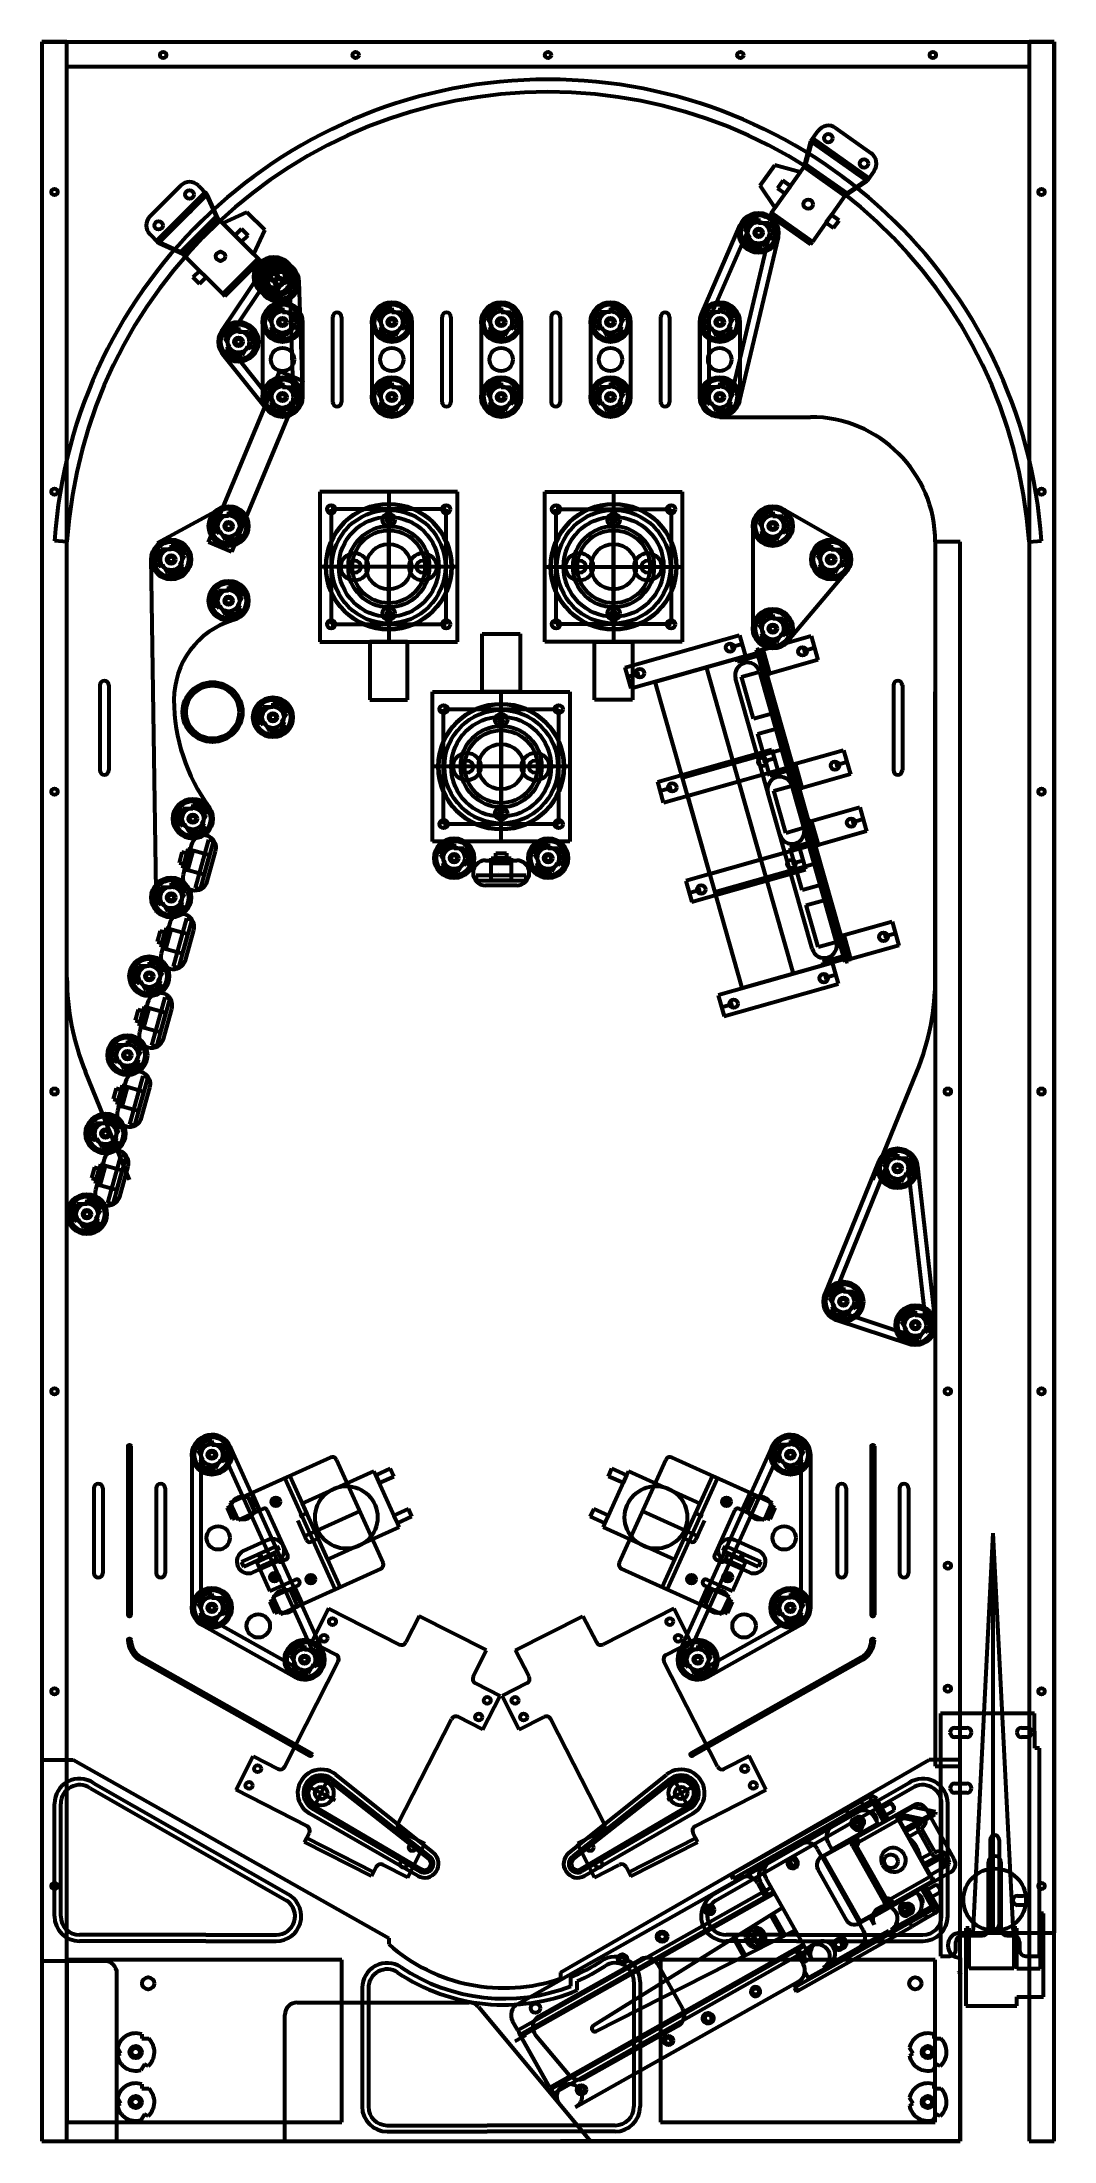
# Model space of a CAD drawing. Header units: metres. Extents: x 0 to 20.2, y 0 to 42.
import ezdxf

# ---------------------------------------------------------------- set-up
doc = ezdxf.new("R2010")
doc.units = ezdxf.units.M
doc.linetypes.add('Hidden', pattern=[0.1975, 0.125, -0.0725])
for name, color, linetype, lineweight in [('3_250BIT_500TAB', 5, 'Continuous', 53), ('5_250BIT_250SPEC', 5, 'Continuous', 53), ('6_125BIT_500DEP', 5, 'Continuous', 53), ('7_VCARVE_BIT', 5, 'Continuous', 53), ('7A_1250BALL', 5, 'Continuous', 53), ('DF_COMP', 4, 'Continuous', 53), ('X_ROLLOVER', 4, 'Continuous', 53), ('Z0_BOTCOMP', 4, 'Continuous', 53), ('Z0_CUT250', 4, 'Continuous', 53), ('Z0_CUT500', 4, 'Continuous', 53), ('Z0_LOWERTHIRD', 4, 'Continuous', 53), ('Z0_PLASTICS', 37, 'Continuous', 53), ('Z0_RUBBER', 2, 'Continuous', 53), ('Z0_TOPCOMP', 6, 'Continuous', 53), ('Z0_WOODOUTLINE', 5, 'Continuous', 53), ('Z_TATTOOMYSTIQUE', 37, 'Continuous', 53)]:
    doc.layers.add(name, color=color, linetype=linetype, lineweight=lineweight)

msp = doc.modelspace()

# ---------------------------------------------------------------- linework, layer by layer
at = {"layer": '3_250BIT_500TAB', "color": 5, "linetype": 'Continuous', "lineweight": 53}
for centre in [(5.586, 6.963), (12.789, 6.963)]:
    msp.add_circle(centre, 0.25, dxfattribs=at)
at = {"layer": '5_250BIT_250SPEC', "color": 5, "linetype": 'Continuous', "lineweight": 53}
for p, q in [((17.435, 6.716), (15.597, 5.689)), ((18.253, 5.637), (17.69, 6.644)), ((15.525, 5.433), (16.088, 4.426)), ((16.343, 4.354), (18.181, 5.381)), ((11.981, 3.636), (9.947, 2.498)), ((12.823, 2.643), (12.322, 3.54)), ((9.877, 2.12), (10.547, 1.318)), ((10.861, 1.26), (12.727, 2.303))]:
    msp.add_line(p, q, dxfattribs=at)
for centre, radius, start, end in [((17.526, 6.552), 0.188, 29.2093, 119.2093), ((15.689, 5.525), 0.188, 119.2093, -150.7907), ((18.089, 5.545), 0.188, -60.7907, 29.2093), ((16.252, 4.518), 0.188, -150.7907, -60.7907), ((12.103, 3.418), 0.25, 29.2092, 119.2092), ((12.605, 2.521), 0.25, -60.7908, 29.2092), ((10.069, 2.28), 0.25, 119.2092, -140.1104), ((10.739, 1.478), 0.25, -140.1104, -60.7908)]:
    msp.add_arc(centre, radius, start, end, dxfattribs=at)
at = {"layer": '6_125BIT_500DEP', "color": 5, "linetype": 'Continuous', "lineweight": 53}
for p, q in [((1.16, 29.129), (1.16, 27.429)), ((1.34, 29.129), (1.34, 27.429)), ((17.035, 29.129), (17.035, 27.429)), ((17.215, 29.129), (17.215, 27.429)), ((18.973, 6.027), (18.973, 4.327)), ((19.153, 6.027), (19.153, 4.327))]:
    msp.add_line(p, q, dxfattribs=at)
for centre in [(16.328, 6.3), (15.021, 5.563), (17.249, 4.667), (12.408, 4.089), (15.942, 3.93), (13.33, 2.456)]:
    msp.add_circle(centre, 0.085, dxfattribs=at)
for centre, start, end in [((1.25, 29.129), 0, 180), ((17.125, 29.129), 0, 180), ((1.25, 27.429), 180, 0), ((17.125, 27.429), 180, 0), ((19.063, 6.027), 0, 180), ((19.063, 4.327), 180, 0)]:
    msp.add_arc(centre, 0.09, start, end, dxfattribs=at)
at = {"layer": '7_VCARVE_BIT', "color": 5, "linetype": 'Continuous', "lineweight": 53}
for centre in [(13.357, 4.625), (11.615, 3.642), (14.278, 2.991), (12.536, 2.009), (10.795, 1.026)]:
    msp.add_circle(centre, 0.0625, dxfattribs=at)
at = {"layer": '7A_1250BALL', "color": 5, "linetype": 'Continuous', "lineweight": 53}
msp.add_circle((19.063, 4.827), 0.625, dxfattribs=at)
at = {"layer": 'DF_COMP', "color": 4, "linetype": 'Continuous', "lineweight": 53}
for p, q in [((18.57, 7.06), (18.57, 7.06)), ((18.57, 7.06), (18.57, 7.06)), ((19.035, 5.702), (19.035, 5.702)), ((19.035, 5.702), (19.035, 5.702)), ((18.332, 3.368), (18.329, 3.365)), ((18.34, 3.369), (18.332, 3.368)), ((18.351, 3.368), (18.34, 3.369)), ((18.363, 3.364), (18.351, 3.368)), ((18.376, 3.358), (18.363, 3.364)), ((18.386, 3.359), (18.377, 3.357)), ((18.387, 3.351), (18.386, 3.359)), ((9.679, 2.116), (9.463, 1.992))]:
    msp.add_line(p, q, dxfattribs=at)
at = {"layer": 'X_ROLLOVER', "color": 6, "linetype": 'Continuous', "lineweight": 53}
for p, q in [((5.77, 7.193), (7.738, 5.648)), ((5.809, 7.241), (7.769, 5.686)), ((7.833, 5.766), (5.88, 7.33)), ((10.542, 5.766), (12.495, 7.33)), ((12.566, 7.241), (10.606, 5.686)), ((12.605, 7.193), (10.637, 5.648)), ((7.519, 5.306), (5.351, 6.555)), ((5.408, 6.654), (7.57, 5.395)), ((5.439, 6.707), (7.595, 5.437)), ((12.936, 6.707), (10.78, 5.437)), ((12.967, 6.654), (10.805, 5.395)), ((10.856, 5.306), (13.024, 6.555))]:
    msp.add_line(p, q, dxfattribs=at)
for centre in [(5.586, 6.963), (12.789, 6.963)]:
    msp.add_circle(centre, 0.125, dxfattribs=at)
for centre, radius, start, end in [((5.586, 6.963), 0.471, 51.307, -119.927), ((5.586, 6.963), 0.356, 51.307, -119.927), ((5.586, 6.963), 0.295, 51.307, -119.927), ((12.789, 6.963), 0.471, -60.073, 128.693), ((12.789, 6.963), 0.356, -60.073, 128.693), ((12.789, 6.963), 0.295, -60.073, 128.693), ((7.658, 5.548), 0.279, -119.927, 51.307), ((7.658, 5.548), 0.176, -119.927, 51.307), ((7.658, 5.548), 0.128, -119.927, 51.307), ((10.717, 5.548), 0.279, 128.693, -60.073), ((10.717, 5.548), 0.176, 128.693, -60.073), ((10.717, 5.548), 0.128, 128.693, -60.073)]:
    msp.add_arc(centre, radius, start, end, dxfattribs=at)
at = {"layer": 'Z0_BOTCOMP', "color": 4, "linetype": 'Continuous', "lineweight": 53}
for p, q in [((14.167, 38.082), (14.065, 38.258)), ((14.167, 38.082), (14.065, 38.258)), ((14.34, 38.467), (14.34, 38.382)), ((14.34, 38.467), (14.34, 38.382)), ((14.34, 38.382), (14.543, 38.382)), ((14.34, 38.382), (14.543, 38.382)), ((14.093, 38.04), (14.167, 38.082)), ((14.093, 38.04), (14.167, 38.082)), ((14.513, 38.082), (14.412, 37.906)), ((14.513, 38.082), (14.412, 37.906)), ((14.587, 38.04), (14.513, 38.082)), ((14.587, 38.04), (14.513, 38.082)), ((4.64, 37.585), (4.64, 37.5)), ((4.64, 37.5), (4.843, 37.5)), ((4.74, 37.485), (4.74, 37.4)), ((4.74, 37.4), (4.943, 37.4)), ((4.467, 37.2), (4.365, 37.376)), ((4.393, 37.158), (4.467, 37.2)), ((4.567, 37.1), (4.465, 37.276)), ((4.493, 37.058), (4.567, 37.1)), ((4.813, 37.2), (4.712, 37.025)), ((4.913, 37.1), (4.812, 36.925)), ((4.887, 37.158), (4.813, 37.2)), ((4.987, 37.058), (4.913, 37.1)), ((4.812, 36.681), (4.812, 36.596)), ((4.812, 36.596), (5.016, 36.596)), ((7, 36.681), (7, 36.596)), ((7, 36.596), (7.203, 36.596)), ((9.188, 36.681), (9.188, 36.596)), ((9.188, 36.596), (9.391, 36.596)), ((11.375, 36.596), (11.172, 36.596)), ((11.375, 36.681), (11.375, 36.596)), ((13.562, 36.596), (13.359, 36.596)), ((13.562, 36.596), (13.359, 36.596)), ((13.562, 36.681), (13.562, 36.596)), ((13.562, 36.681), (13.562, 36.596)), ((3.931, 36.285), (3.931, 36.2)), ((3.931, 36.2), (4.134, 36.2)), ((4.639, 36.296), (4.538, 36.472)), ((4.566, 36.254), (4.639, 36.296)), ((4.986, 36.296), (4.884, 36.121)), ((5.059, 36.254), (4.986, 36.296)), ((6.827, 36.296), (6.725, 36.472)), ((6.753, 36.254), (6.827, 36.296)), ((7.173, 36.296), (7.072, 36.121)), ((7.247, 36.254), (7.173, 36.296)), ((9.014, 36.296), (8.913, 36.472)), ((8.941, 36.254), (9.014, 36.296)), ((9.361, 36.296), (9.259, 36.121)), ((9.434, 36.254), (9.361, 36.296)), ((11.128, 36.254), (11.202, 36.296)), ((11.202, 36.296), (11.303, 36.121)), ((11.548, 36.296), (11.65, 36.472)), ((11.622, 36.254), (11.548, 36.296)), ((13.316, 36.254), (13.389, 36.296)), ((13.316, 36.254), (13.389, 36.296)), ((13.389, 36.296), (13.491, 36.121)), ((13.389, 36.296), (13.491, 36.121)), ((13.736, 36.296), (13.837, 36.472)), ((13.736, 36.296), (13.837, 36.472)), ((13.809, 36.254), (13.736, 36.296)), ((13.809, 36.254), (13.736, 36.296)), ((3.758, 35.9), (3.657, 36.076)), ((3.685, 35.858), (3.758, 35.9)), ((4.105, 35.9), (4.003, 35.724)), ((4.178, 35.858), (4.105, 35.9)), ((4.639, 34.796), (4.538, 34.972)), ((4.639, 34.796), (4.538, 34.972)), ((4.639, 34.796), (4.538, 34.972)), ((4.812, 35.181), (4.812, 35.096)), ((4.812, 35.181), (4.812, 35.096)), ((4.812, 35.181), (4.812, 35.096)), ((4.812, 35.096), (5.016, 35.096)), ((4.812, 35.096), (5.016, 35.096)), ((4.812, 35.096), (5.016, 35.096)), ((6.827, 34.796), (6.725, 34.972)), ((7, 35.181), (7, 35.096)), ((7, 35.096), (7.203, 35.096)), ((9.014, 34.796), (8.913, 34.972)), ((9.188, 35.181), (9.188, 35.096)), ((9.188, 35.096), (9.391, 35.096)), ((11.375, 35.096), (11.172, 35.096)), ((11.375, 35.181), (11.375, 35.096)), ((11.548, 34.796), (11.65, 34.972)), ((13.562, 35.096), (13.359, 35.096)), ((13.562, 35.096), (13.359, 35.096)), ((13.562, 35.181), (13.562, 35.096)), ((13.562, 35.181), (13.562, 35.096)), ((13.736, 34.796), (13.837, 34.972)), ((13.736, 34.796), (13.837, 34.972)), ((4.566, 34.754), (4.639, 34.796)), ((4.566, 34.754), (4.639, 34.796)), ((4.566, 34.754), (4.639, 34.796)), ((4.986, 34.796), (4.884, 34.621)), ((4.986, 34.796), (4.884, 34.621)), ((4.986, 34.796), (4.884, 34.621)), ((5.059, 34.754), (4.986, 34.796)), ((5.059, 34.754), (4.986, 34.796)), ((5.059, 34.754), (4.986, 34.796)), ((6.753, 34.754), (6.827, 34.796)), ((7.173, 34.796), (7.072, 34.621)), ((7.247, 34.754), (7.173, 34.796)), ((8.941, 34.754), (9.014, 34.796)), ((9.361, 34.796), (9.259, 34.621)), ((9.434, 34.754), (9.361, 34.796)), ((11.128, 34.754), (11.202, 34.796)), ((11.202, 34.796), (11.303, 34.621)), ((11.622, 34.754), (11.548, 34.796)), ((13.316, 34.754), (13.389, 34.796)), ((13.316, 34.754), (13.389, 34.796)), ((13.389, 34.796), (13.491, 34.621)), ((13.389, 34.796), (13.491, 34.621)), ((13.809, 34.754), (13.736, 34.796)), ((13.809, 34.754), (13.736, 34.796)), ((8.312, 33), (5.562, 33)), ((5.562, 33), (5.562, 30)), ((6.938, 33), (6.938, 30)), ((8.312, 30), (8.312, 33)), ((10.062, 30), (10.062, 33)), ((10.062, 33), (12.812, 33)), ((11.438, 33), (11.438, 30)), ((12.812, 33), (12.812, 30)), ((3.735, 32.514), (3.532, 32.514)), ((3.735, 32.514), (3.532, 32.514)), ((3.735, 32.599), (3.735, 32.514)), ((3.735, 32.599), (3.735, 32.514)), ((3.909, 32.214), (4.01, 32.39)), ((3.909, 32.214), (4.01, 32.39)), ((8.088, 32.65), (5.787, 32.65)), ((5.787, 32.65), (5.787, 30.35)), ((6.938, 32.65), (6.938, 30.35)), ((6.938, 30.562), (6.938, 32.438)), ((8.088, 30.35), (8.088, 32.65)), ((10.287, 32.65), (12.588, 32.65)), ((10.287, 30.35), (10.287, 32.65)), ((11.438, 32.65), (11.438, 30.35)), ((11.438, 30.562), (11.438, 32.438)), ((12.588, 32.65), (12.588, 30.35)), ((14.451, 32.214), (14.35, 32.39)), ((14.624, 32.599), (14.624, 32.514)), ((14.624, 32.514), (14.827, 32.514)), ((2.585, 31.931), (2.585, 31.846)), ((3.489, 32.172), (3.562, 32.214)), ((3.489, 32.172), (3.562, 32.214)), ((3.562, 32.214), (3.664, 32.038)), ((3.562, 32.214), (3.664, 32.038)), ((3.982, 32.172), (3.909, 32.214)), ((3.982, 32.172), (3.909, 32.214)), ((6.938, 32.228), (6.938, 30.772)), ((11.438, 32.228), (11.438, 30.772)), ((14.378, 32.172), (14.451, 32.214)), ((14.798, 32.214), (14.696, 32.038)), ((14.871, 32.172), (14.798, 32.214)), ((15.79, 31.931), (15.79, 31.846)), ((2.338, 31.503), (2.412, 31.546)), ((2.585, 31.846), (2.382, 31.846)), ((2.412, 31.546), (2.513, 31.37)), ((2.758, 31.546), (2.859, 31.722)), ((2.832, 31.503), (2.758, 31.546)), ((8.312, 31.5), (5.562, 31.5)), ((8.088, 31.5), (5.787, 31.5)), ((7.666, 31.5), (6.209, 31.5)), ((7.622, 31.5), (6.253, 31.5)), ((10.062, 31.5), (12.812, 31.5)), ((10.287, 31.5), (12.588, 31.5)), ((10.709, 31.5), (12.166, 31.5)), ((10.752, 31.5), (12.123, 31.5)), ((15.617, 31.546), (15.516, 31.722)), ((15.543, 31.503), (15.617, 31.546)), ((15.79, 31.846), (15.993, 31.846)), ((15.963, 31.546), (15.862, 31.37)), ((16.037, 31.503), (15.963, 31.546)), ((3.735, 31.106), (3.735, 31.021)), ((3.489, 30.679), (3.562, 30.721)), ((3.735, 31.021), (3.532, 31.021)), ((3.562, 30.721), (3.664, 30.546)), ((3.909, 30.721), (4.01, 30.897)), ((3.982, 30.679), (3.909, 30.721)), ((5.787, 30.35), (8.088, 30.35)), ((12.588, 30.35), (10.287, 30.35)), ((14.451, 30.161), (14.35, 30.337)), ((14.624, 30.546), (14.624, 30.461)), ((14.624, 30.461), (14.827, 30.461)), ((5.562, 30), (8.312, 30)), ((6.558, 30), (6.558, 28.84)), ((7.317, 30), (6.558, 30)), ((7.317, 28.84), (7.317, 30)), ((8.807, 29), (8.807, 30.16)), ((8.807, 30.16), (9.568, 30.16)), ((9.568, 30.16), (9.568, 29)), ((12.812, 30), (10.062, 30)), ((11.057, 28.84), (11.057, 30)), ((11.057, 30), (11.818, 30)), ((11.671, 29.482), (13.956, 30.131)), ((11.818, 30), (11.818, 28.84)), ((14.007, 29.95), (13.767, 29.882)), ((13.956, 30.131), (14.076, 29.71)), ((14.299, 29.838), (14.359, 29.855)), ((15.425, 25.87), (14.299, 29.838)), ((14.359, 29.855), (15.485, 25.887)), ((14.368, 29.825), (15.39, 30.115)), ((14.428, 29.842), (14.368, 29.825)), ((14.368, 29.825), (14.504, 29.344)), ((14.504, 29.344), (14.368, 29.825)), ((14.378, 30.119), (14.451, 30.161)), ((14.564, 29.361), (14.428, 29.842)), ((14.798, 30.161), (14.696, 29.985)), ((14.871, 30.119), (14.798, 30.161)), ((15.458, 29.875), (15.218, 29.806)), ((15.39, 30.115), (15.526, 29.634)), ((11.791, 29.062), (11.671, 29.482)), ((14.076, 29.71), (11.791, 29.062)), ((12.272, 29.198), (14.316, 29.778)), ((14.386, 25.64), (13.294, 29.488)), ((13.912, 29.598), (13.895, 29.659)), ((14.333, 29.718), (13.912, 29.598)), ((14.316, 29.778), (15.408, 25.93)), ((15.526, 29.634), (14.504, 29.344)), ((7.812, 29), (10.562, 29)), ((7.812, 26), (7.812, 29)), ((9.568, 29), (8.807, 29)), ((9.188, 26), (9.188, 29)), ((10.562, 29), (10.562, 26)), ((11.723, 29.302), (11.963, 29.37)), ((13.364, 25.35), (12.272, 29.198)), ((14.504, 29.344), (14.564, 29.361)), ((4.622, 28.687), (4.419, 28.687)), ((4.622, 28.772), (4.622, 28.687)), ((4.795, 28.387), (4.896, 28.563)), ((6.558, 28.84), (7.317, 28.84)), ((8.037, 28.65), (10.338, 28.65)), ((8.037, 26.35), (8.037, 28.65)), ((9.188, 26.35), (9.188, 28.65)), ((10.338, 28.65), (10.338, 26.35)), ((11.818, 28.84), (11.057, 28.84)), ((4.375, 28.344), (4.448, 28.387)), ((4.448, 28.387), (4.55, 28.211)), ((4.868, 28.344), (4.795, 28.387)), ((9.188, 28.438), (9.188, 26.562)), ((9.188, 26.772), (9.188, 28.228)), ((12.32, 27.198), (14.604, 27.846)), ((14.862, 27.854), (12.818, 27.274)), ((14.604, 27.846), (14.724, 27.425)), ((15.016, 27.54), (16.038, 27.83)), ((16.038, 27.83), (16.175, 27.349)), ((10.562, 27.5), (7.812, 27.5)), ((10.338, 27.5), (8.037, 27.5)), ((9.916, 27.5), (8.459, 27.5)), ((9.873, 27.5), (8.502, 27.5)), ((14.724, 27.425), (12.439, 26.777)), ((12.92, 26.913), (14.964, 27.493)), ((14.656, 27.665), (14.415, 27.597)), ((14.561, 27.314), (14.543, 27.374)), ((14.981, 27.433), (14.561, 27.314)), ((14.947, 27.553), (15.007, 27.57)), ((16.073, 23.585), (14.947, 27.553)), ((14.964, 27.493), (16.056, 23.645)), ((15.007, 27.57), (16.133, 23.602)), ((15.076, 27.557), (15.016, 27.54)), ((15.016, 27.54), (15.152, 27.059)), ((15.152, 27.059), (15.016, 27.54)), ((15.213, 27.076), (15.076, 27.557)), ((16.175, 27.349), (15.152, 27.059)), ((16.106, 27.59), (15.866, 27.522)), ((12.439, 26.777), (12.32, 27.198)), ((12.371, 27.017), (12.611, 27.085)), ((14.012, 23.065), (12.92, 26.913)), ((15.034, 23.355), (13.942, 27.203)), ((15.152, 27.059), (15.213, 27.076)), ((3.02, 26.658), (2.817, 26.658)), ((3.02, 26.743), (3.02, 26.658)), ((3.194, 26.358), (3.295, 26.534)), ((15.34, 26.398), (16.362, 26.688)), ((16.362, 26.688), (16.499, 26.207)), ((2.774, 26.316), (2.847, 26.358)), ((2.847, 26.358), (2.949, 26.182)), ((3.267, 26.316), (3.194, 26.358)), ((10.338, 26.35), (8.037, 26.35)), ((15.4, 26.415), (15.34, 26.398)), ((15.34, 26.398), (15.477, 25.917)), ((15.477, 25.917), (15.34, 26.398)), ((15.537, 25.934), (15.4, 26.415)), ((16.499, 26.207), (15.477, 25.917)), ((16.43, 26.447), (16.19, 26.379)), ((10.562, 26), (7.812, 26)), ((8.073, 25.569), (7.971, 25.745)), ((8.246, 25.954), (8.246, 25.869)), ((8.246, 25.869), (8.449, 25.869)), ((9.956, 25.569), (9.854, 25.745)), ((10.129, 25.954), (10.129, 25.869)), ((10.129, 25.869), (10.332, 25.869)), ((15.167, 25.862), (12.883, 25.213)), ((15.408, 25.93), (13.364, 25.35)), ((15.391, 25.99), (14.97, 25.871)), ((14.97, 25.871), (14.987, 25.81)), ((15.236, 25.621), (14.995, 25.553)), ((15.287, 25.441), (15.167, 25.862)), ((15.485, 25.887), (15.425, 25.87)), ((15.477, 25.917), (15.537, 25.934)), ((7.999, 25.526), (8.073, 25.569)), ((8.419, 25.569), (8.317, 25.393)), ((8.493, 25.526), (8.419, 25.569)), ((9.882, 25.526), (9.956, 25.569)), ((10.302, 25.569), (10.201, 25.393)), ((10.376, 25.526), (10.302, 25.569)), ((12.883, 25.213), (13.002, 24.793)), ((13.002, 24.793), (15.287, 25.441)), ((15.51, 25.569), (13.466, 24.989)), ((2.338, 24.739), (2.412, 24.781)), ((2.585, 25.081), (2.382, 25.081)), ((2.412, 24.781), (2.513, 24.606)), ((2.585, 25.166), (2.585, 25.081)), ((2.758, 24.781), (2.859, 24.957)), ((2.832, 24.739), (2.758, 24.781)), ((12.951, 24.973), (13.191, 25.041)), ((15.988, 24.113), (17.01, 24.403)), ((17.01, 24.403), (17.147, 23.922)), ((16.048, 24.13), (15.988, 24.113)), ((15.988, 24.113), (16.125, 23.632)), ((16.125, 23.632), (15.988, 24.113)), ((16.185, 23.649), (16.048, 24.13)), ((17.079, 24.163), (16.838, 24.094)), ((2.147, 23.59), (2.147, 23.505)), ((15.816, 23.577), (13.531, 22.929)), ((16.056, 23.645), (14.012, 23.065)), ((16.039, 23.705), (15.618, 23.586)), ((15.618, 23.586), (15.635, 23.526)), ((15.935, 23.156), (15.816, 23.577)), ((16.133, 23.602), (16.073, 23.585)), ((17.147, 23.922), (16.125, 23.632)), ((16.125, 23.632), (16.185, 23.649)), ((1.9, 23.162), (1.973, 23.205)), ((2.147, 23.505), (1.944, 23.505)), ((1.973, 23.205), (2.075, 23.029)), ((2.32, 23.205), (2.421, 23.381)), ((2.393, 23.162), (2.32, 23.205)), ((13.65, 22.508), (15.935, 23.156)), ((15.884, 23.336), (15.643, 23.268)), ((13.531, 22.929), (13.65, 22.508)), ((13.599, 22.688), (13.84, 22.756)), ((1.709, 21.928), (1.505, 21.928)), ((1.709, 22.013), (1.709, 21.928)), ((1.462, 21.586), (1.535, 21.628)), ((1.535, 21.628), (1.637, 21.453)), ((1.882, 21.628), (1.983, 21.804)), ((1.955, 21.586), (1.882, 21.628)), ((1.272, 20.359), (1.069, 20.359)), ((1.272, 20.444), (1.272, 20.359)), ((1.446, 20.059), (1.547, 20.235)), ((1.026, 20.017), (1.099, 20.059)), ((1.099, 20.059), (1.201, 19.883)), ((1.519, 20.017), (1.446, 20.059)), ((17.12, 19.748), (17.12, 19.663)), ((16.947, 19.363), (16.845, 19.539)), ((16.873, 19.321), (16.947, 19.363)), ((17.12, 19.663), (17.323, 19.663)), ((17.293, 19.363), (17.192, 19.188)), ((17.367, 19.321), (17.293, 19.363)), ((0.9, 18.747), (0.697, 18.747)), ((0.9, 18.832), (0.9, 18.747)), ((1.073, 18.447), (1.175, 18.623)), ((0.653, 18.405), (0.727, 18.447)), ((0.727, 18.447), (0.828, 18.272)), ((1.147, 18.405), (1.073, 18.447)), ((15.862, 16.695), (15.76, 16.871)), ((16.035, 17.08), (16.035, 16.995)), ((16.035, 16.995), (16.238, 16.995)), ((15.788, 16.653), (15.862, 16.695)), ((16.208, 16.695), (16.107, 16.519)), ((16.282, 16.653), (16.208, 16.695)), ((17.302, 16.223), (17.2, 16.399)), ((17.475, 16.608), (17.475, 16.523)), ((17.475, 16.523), (17.678, 16.523)), ((17.228, 16.181), (17.302, 16.223)), ((17.648, 16.223), (17.547, 16.047)), ((17.722, 16.181), (17.648, 16.223))]:
    msp.add_line(p, q, dxfattribs=at)
for centre, radius in [((14.34, 38.182), 0.085), ((14.34, 38.182), 0.085), ((14.34, 38.182), 0.059), ((14.34, 38.182), 0.059), ((4.64, 37.3), 0.085), ((4.64, 37.3), 0.059), ((4.74, 37.2), 0.085), ((4.74, 37.2), 0.059), ((4.812, 36.396), 0.085), ((4.812, 36.396), 0.059), ((7, 36.396), 0.085), ((7, 36.396), 0.059), ((9.188, 36.396), 0.085), ((9.188, 36.396), 0.059), ((11.375, 36.396), 0.085), ((11.375, 36.396), 0.059), ((13.562, 36.396), 0.085), ((13.562, 36.396), 0.085), ((13.562, 36.396), 0.059), ((13.562, 36.396), 0.059), ((3.931, 36), 0.085), ((3.931, 36), 0.059), ((4.812, 34.896), 0.085), ((4.812, 34.896), 0.085), ((4.812, 34.896), 0.085), ((4.812, 34.896), 0.059), ((4.812, 34.896), 0.059), ((4.812, 34.896), 0.059), ((7, 34.896), 0.085), ((7, 34.896), 0.059), ((9.188, 34.896), 0.085), ((9.188, 34.896), 0.059), ((11.375, 34.896), 0.085), ((11.375, 34.896), 0.059), ((13.562, 34.896), 0.085), ((13.562, 34.896), 0.085), ((13.562, 34.896), 0.059), ((13.562, 34.896), 0.059), ((3.735, 32.314), 0.085), ((3.735, 32.314), 0.085), ((3.735, 32.314), 0.059), ((3.735, 32.314), 0.059), ((6.938, 31.5), 1.25), ((5.787, 32.65), 0.0825), ((6.938, 31.5), 1.135), ((6.938, 31.5), 1), ((6.938, 32.438), 0.125), ((6.938, 32.438), 0.0445), ((8.088, 32.65), 0.0825), ((11.438, 31.5), 1.25), ((10.287, 32.65), 0.0825), ((11.438, 31.5), 1.135), ((11.438, 31.5), 1), ((11.438, 32.438), 0.125), ((11.438, 32.438), 0.0445), ((12.588, 32.65), 0.0825), ((14.624, 32.314), 0.085), ((14.624, 32.314), 0.059), ((6.938, 31.5), 0.812), ((6.938, 31.5), 0.728), ((6.938, 31.5), 0.453), ((11.438, 31.5), 0.812), ((11.438, 31.5), 0.728), ((11.438, 31.5), 0.453), ((2.585, 31.646), 0.085), ((2.585, 31.646), 0.059), ((6.253, 31.5), 0.275), ((6.253, 31.5), 0.125), ((7.622, 31.5), 0.275), ((7.622, 31.5), 0.125), ((10.752, 31.5), 0.275), ((10.752, 31.5), 0.125), ((12.123, 31.5), 0.275), ((12.123, 31.5), 0.125), ((15.79, 31.646), 0.085), ((15.79, 31.646), 0.059), ((3.735, 30.821), 0.085), ((3.735, 30.821), 0.059), ((6.938, 30.562), 0.125), ((11.438, 30.562), 0.125), ((5.787, 30.35), 0.0825), ((6.938, 30.562), 0.0445), ((8.088, 30.35), 0.0825), ((10.287, 30.35), 0.0825), ((11.438, 30.562), 0.0445), ((12.588, 30.35), 0.0825), ((14.624, 30.261), 0.085), ((14.624, 30.261), 0.059), ((13.767, 29.882), 0.0843), ((15.218, 29.806), 0.0843), ((11.963, 29.37), 0.0843), ((4.622, 28.487), 0.085), ((9.188, 27.5), 1.25), ((8.037, 28.65), 0.0825), ((9.188, 27.5), 1.135), ((9.188, 28.438), 0.125), ((10.338, 28.65), 0.0825), ((4.622, 28.487), 0.059), ((9.188, 27.5), 1), ((9.188, 27.5), 0.812), ((9.188, 27.5), 0.728), ((9.188, 28.438), 0.0445), ((8.502, 27.5), 0.275), ((9.188, 27.5), 0.453), ((9.873, 27.5), 0.275), ((8.502, 27.5), 0.125), ((9.873, 27.5), 0.125), ((14.415, 27.597), 0.0843), ((15.866, 27.522), 0.0843), ((12.611, 27.085), 0.0843), ((3.02, 26.458), 0.085), ((3.02, 26.458), 0.059), ((9.188, 26.562), 0.125), ((9.188, 26.562), 0.0445), ((16.19, 26.379), 0.0843), ((8.037, 26.35), 0.0825), ((10.338, 26.35), 0.0825), ((8.246, 25.669), 0.085), ((8.246, 25.669), 0.059), ((10.129, 25.669), 0.085), ((10.129, 25.669), 0.059), ((14.995, 25.553), 0.0843), ((2.585, 24.881), 0.085), ((2.585, 24.881), 0.059), ((13.191, 25.041), 0.0843), ((16.838, 24.094), 0.0843), ((2.147, 23.305), 0.085), ((2.147, 23.305), 0.059), ((15.643, 23.268), 0.0843), ((13.84, 22.756), 0.0843), ((1.709, 21.728), 0.085), ((1.709, 21.728), 0.059), ((1.272, 20.159), 0.085), ((1.272, 20.159), 0.059), ((17.12, 19.463), 0.085), ((17.12, 19.463), 0.059), ((0.9, 18.547), 0.085), ((0.9, 18.547), 0.059), ((16.035, 16.795), 0.085), ((16.035, 16.795), 0.059), ((17.475, 16.323), 0.085), ((17.475, 16.323), 0.059)]:
    msp.add_circle(centre, radius, dxfattribs=at)
for centre, start, end in [((14.34, 38.182), 90, 164.5679), ((14.34, 38.182), 90, 164.5679), ((14.34, 38.182), -30, 44.5679), ((14.34, 38.182), -30, 44.5679), ((14.34, 38.182), -150, -75.4321), ((14.34, 38.182), -150, -75.4321), ((4.64, 37.3), 90, 164.5679), ((4.74, 37.2), 90, 164.5679), ((4.64, 37.3), -30, 44.5679), ((4.74, 37.2), -30, 44.5679), ((4.64, 37.3), -150, -75.4321), ((4.74, 37.2), -150, -75.4321), ((4.812, 36.396), 90, 164.5679), ((4.812, 36.396), -30, 44.5679), ((7, 36.396), 90, 164.5679), ((7, 36.396), -30, 44.5679), ((9.188, 36.396), 90, 164.5679), ((9.188, 36.396), -30, 44.5679), ((11.375, 36.396), 135.4321, -150), ((11.375, 36.396), 15.4321, 90), ((13.562, 36.396), 135.4321, -150), ((13.562, 36.396), 135.4321, -150), ((13.562, 36.396), 15.4321, 90), ((13.562, 36.396), 15.4321, 90), ((3.931, 36), 90, 164.5679), ((3.931, 36), -30, 44.5679), ((4.812, 36.396), -150, -75.4321), ((7, 36.396), -150, -75.4321), ((9.188, 36.396), -150, -75.4321), ((11.375, 36.396), -104.5679, -30), ((13.562, 36.396), -104.5679, -30), ((13.562, 36.396), -104.5679, -30), ((3.931, 36), -150, -75.4321), ((4.812, 34.896), 90, 164.5679), ((4.812, 34.896), 90, 164.5679), ((4.812, 34.896), 90, 164.5679), ((4.812, 34.896), -30, 44.5679), ((4.812, 34.896), -30, 44.5679), ((4.812, 34.896), -30, 44.5679), ((7, 34.896), 90, 164.5679), ((7, 34.896), -30, 44.5679), ((9.188, 34.896), 90, 164.5679), ((9.188, 34.896), -30, 44.5679), ((11.375, 34.896), 135.4321, -150), ((11.375, 34.896), 15.4321, 90), ((13.562, 34.896), 135.4321, -150), ((13.562, 34.896), 135.4321, -150), ((13.562, 34.896), 15.4321, 90), ((13.562, 34.896), 15.4321, 90), ((4.812, 34.896), -150, -75.4321), ((4.812, 34.896), -150, -75.4321), ((4.812, 34.896), -150, -75.4321), ((7, 34.896), -150, -75.4321), ((9.188, 34.896), -150, -75.4321), ((11.375, 34.896), -104.5679, -30), ((13.562, 34.896), -104.5679, -30), ((13.562, 34.896), -104.5679, -30), ((3.735, 32.314), 135.4321, -150), ((3.735, 32.314), 135.4321, -150), ((3.735, 32.314), 15.4321, 90), ((3.735, 32.314), 15.4321, 90), ((14.624, 32.314), 90, 164.5679), ((14.624, 32.314), -30, 44.5679), ((2.585, 31.646), 15.4321, 90), ((3.735, 32.314), -104.5679, -30), ((3.735, 32.314), -104.5679, -30), ((14.624, 32.314), -150, -75.4321), ((15.79, 31.646), 90, 164.5679), ((2.585, 31.646), 135.4321, -150), ((2.585, 31.646), -104.5679, -30), ((15.79, 31.646), -150, -75.4321), ((15.79, 31.646), -30, 44.5679), ((3.735, 30.821), 15.4321, 90), ((3.735, 30.821), 135.4321, -150), ((3.735, 30.821), -104.5679, -30), ((14.624, 30.261), 90, 164.5679), ((14.624, 30.261), -30, 44.5679), ((14.624, 30.261), -150, -75.4321), ((4.622, 28.487), 135.4321, -150), ((4.622, 28.487), 15.4321, 90), ((4.622, 28.487), -104.5679, -30), ((3.02, 26.458), 135.4321, -150), ((3.02, 26.458), 15.4321, 90), ((3.02, 26.458), -104.5679, -30), ((8.246, 25.669), 90, 164.5679), ((8.246, 25.669), -30, 44.5679), ((10.129, 25.669), 90, 164.5679), ((10.129, 25.669), -30, 44.5679), ((8.246, 25.669), -150, -75.4321), ((10.129, 25.669), -150, -75.4321), ((2.585, 24.881), 135.4321, -150), ((2.585, 24.881), 15.4321, 90), ((2.585, 24.881), -104.5679, -30), ((2.147, 23.305), 15.4321, 90), ((2.147, 23.305), 135.4321, -150), ((2.147, 23.305), -104.5679, -30), ((1.709, 21.728), 135.4321, -150), ((1.709, 21.728), 15.4321, 90), ((1.709, 21.728), -104.5679, -30), ((1.272, 20.159), 135.4321, -150), ((1.272, 20.159), 15.4321, 90), ((1.272, 20.159), -104.5679, -30), ((17.12, 19.463), 90, 164.5679), ((17.12, 19.463), -150, -75.4321), ((17.12, 19.463), -30, 44.5679), ((0.9, 18.547), 135.4321, -150), ((0.9, 18.547), 15.4321, 90), ((0.9, 18.547), -104.5679, -30), ((16.035, 16.795), 90, 164.5679), ((16.035, 16.795), -30, 44.5679), ((16.035, 16.795), -150, -75.4321), ((17.475, 16.323), 90, 164.5679), ((17.475, 16.323), -30, 44.5679), ((17.475, 16.323), -150, -75.4321)]:
    msp.add_arc(centre, 0.285, start, end, dxfattribs=at)
at = {"layer": 'Z0_CUT250', "color": 3, "linetype": 'Continuous', "lineweight": 53}
msp.add_circle((3.413, 28.592), 0.599, dxfattribs=at)
at = {"layer": 'Z0_CUT500', "color": 5, "linetype": 'Continuous', "lineweight": 53}
for p, q in [((5.816, 36.496), (5.816, 34.796)), ((5.996, 36.496), (5.996, 34.796)), ((8.004, 36.496), (8.004, 34.796)), ((8.184, 36.496), (8.184, 34.796)), ((10.191, 36.496), (10.191, 34.796)), ((10.371, 36.496), (10.371, 34.796)), ((12.379, 36.496), (12.379, 34.796)), ((12.559, 36.496), (12.559, 34.796)), ((14.358, 29.4), (15.245, 26.274)), ((14.764, 26.137), (13.877, 29.264)), ((15.413, 23.852), (14.526, 26.979)), ((15.007, 27.115), (15.894, 23.989)), ((2.993, 25.943), (2.826, 25.341)), ((3.308, 25.207), (3.475, 25.809)), ((8.875, 25.625), (9.5, 25.625)), ((9.5, 25.125), (8.875, 25.125)), ((2.555, 24.366), (2.388, 23.764)), ((2.87, 23.63), (3.037, 24.233)), ((2.117, 22.79), (1.95, 22.188)), ((2.432, 22.054), (2.599, 22.656)), ((1.679, 21.213), (1.512, 20.611)), ((1.993, 20.477), (2.161, 21.08)), ((1.241, 19.637), (1.074, 19.035)), ((1.555, 18.901), (1.723, 19.503))]:
    msp.add_line(p, q, dxfattribs=at)
for centre, radius in [((14.34, 38.182), 0.0825), ((14.34, 38.182), 0.0825), ((4.64, 37.3), 0.0825), ((4.74, 37.2), 0.0825), ((4.812, 36.396), 0.0825), ((7, 36.396), 0.0825), ((9.188, 36.396), 0.0825), ((11.375, 36.396), 0.0825), ((13.562, 36.396), 0.0825), ((13.562, 36.396), 0.0825), ((3.931, 36), 0.0825), ((4.812, 35.646), 0.234), ((4.812, 35.646), 0.234), ((7, 35.646), 0.234), ((9.188, 35.646), 0.234), ((11.375, 35.646), 0.234), ((13.562, 35.646), 0.234), ((13.562, 35.646), 0.234), ((4.812, 34.896), 0.0825), ((4.812, 34.896), 0.0825), ((4.812, 34.896), 0.0825), ((7, 34.896), 0.0825), ((9.188, 34.896), 0.0825), ((11.375, 34.896), 0.0825), ((13.562, 34.896), 0.0825), ((13.562, 34.896), 0.0825), ((6.938, 31.5), 1.26), ((11.438, 31.5), 1.26), ((3.735, 32.314), 0.0825), ((3.735, 32.314), 0.0825), ((14.624, 32.314), 0.0825), ((2.585, 31.646), 0.0825), ((15.79, 31.646), 0.0825), ((3.735, 30.821), 0.0825), ((14.624, 30.261), 0.0825), ((3.413, 28.592), 0.531), ((4.622, 28.487), 0.0825), ((9.188, 27.5), 1.26), ((3.02, 26.458), 0.0825), ((8.246, 25.669), 0.0825), ((10.129, 25.669), 0.0825), ((2.585, 24.881), 0.0825), ((2.147, 23.305), 0.0825), ((1.709, 21.728), 0.0825), ((1.272, 20.159), 0.0825), ((17.12, 19.463), 0.0825), ((0.9, 18.547), 0.0825), ((16.035, 16.795), 0.0825), ((17.475, 16.323), 0.0825)]:
    msp.add_circle(centre, radius, dxfattribs=at)
for centre, radius, start, end in [((5.906, 36.496), 0.09, 0, 180), ((8.094, 36.496), 0.09, 0, 180), ((10.281, 36.496), 0.09, 0, 180), ((12.469, 36.496), 0.09, 0, 180), ((5.906, 34.796), 0.09, 180, 0), ((8.094, 34.796), 0.09, 180, 0), ((10.281, 34.796), 0.09, 180, 0), ((12.469, 34.796), 0.09, 180, 0), ((14.118, 29.332), 0.25, 15.8391, -164.1609), ((14.766, 27.047), 0.25, 15.8391, -164.1609), ((3.234, 25.876), 0.25, -15.5294, 164.4706), ((15.005, 26.205), 0.25, -164.1609, 15.8391), ((8.875, 25.375), 0.25, 90, -90), ((9.5, 25.375), 0.25, -90, 90), ((3.067, 25.274), 0.25, 164.4706, -15.5294), ((2.796, 24.3), 0.25, -15.5294, 164.4706), ((15.653, 23.921), 0.25, -164.1609, 15.8391), ((2.629, 23.697), 0.25, 164.4706, -15.5294), ((2.358, 22.723), 0.25, -15.5294, 164.4706), ((2.191, 22.121), 0.25, 164.4706, -15.5294), ((1.92, 21.147), 0.25, -15.5294, 164.4706), ((1.753, 20.544), 0.25, 164.4706, -15.5294), ((1.482, 19.57), 0.25, -15.5294, 164.4706), ((1.314, 18.968), 0.25, 164.4706, -15.5294)]:
    msp.add_arc(centre, radius, start, end, dxfattribs=at)
at = {"layer": 'Z0_LOWERTHIRD', "color": 6, "linetype": 'Continuous', "lineweight": 53}
for p, q in [((1.719, 13.901), (1.719, 10.526)), ((1.781, 13.901), (1.781, 10.526)), ((16.594, 13.901), (16.594, 10.526)), ((16.656, 13.901), (16.656, 10.526)), ((4.704, 11.912), (4.331, 11.744)), ((4.376, 11.644), (4.749, 11.813)), ((4.749, 11.813), (4.704, 11.912)), ((13.626, 11.813), (13.671, 11.912)), ((13.999, 11.644), (13.626, 11.813)), ((13.671, 11.912), (14.044, 11.744)), ((4.365, 11.759), (3.992, 11.59)), ((3.992, 11.59), (4.037, 11.491)), ((4.037, 11.491), (4.41, 11.66)), ((4.331, 11.744), (4.376, 11.644)), ((4.41, 11.66), (4.365, 11.759)), ((13.965, 11.66), (14.01, 11.759)), ((14.338, 11.491), (13.965, 11.66)), ((14.044, 11.744), (13.999, 11.644)), ((14.01, 11.759), (14.383, 11.59)), ((14.383, 11.59), (14.338, 11.491)), ((1.983, 9.68), (5.387, 7.759)), ((16.392, 9.68), (12.988, 7.759)), ((1.952, 9.626), (5.356, 7.705)), ((16.423, 9.626), (13.019, 7.705)), ((0, 7.625), (0, 0)), ((0, 7.625), (0.625, 7.625)), ((0.625, 7.625), (6.938, 4.062)), ((10.375, 3.375), (17.75, 7.625)), ((18.375, 7.625), (17.75, 7.625)), ((18.375, 0), (18.375, 7.625)), ((1.033, 7.162), (4.97, 4.912)), ((17.342, 7.162), (13.405, 4.912)), ((0.25, 4.5), (0.25, 6.75)), ((0.375, 4.5), (0.375, 6.75)), ((0.962, 7.059), (4.9, 4.809)), ((17.413, 7.059), (13.475, 4.809)), ((18, 4.5), (18, 6.75)), ((18.125, 4.5), (18.125, 6.75)), ((3.281, 4.125), (0.75, 4.125)), ((3.281, 4), (0.75, 4)), ((3.281, 4.125), (4.688, 4.125)), ((3.281, 4), (4.688, 4)), ((6.938, 4.062), (6.938, 3.938)), ((15.094, 4.125), (13.688, 4.125)), ((15.094, 4), (13.688, 4)), ((15.094, 4.125), (17.625, 4.125)), ((15.094, 4), (17.625, 4)), ((0.5, 3.625), (0.5, 0.375)), ((6, 3.625), (0.5, 3.625)), ((6, 0.375), (6, 3.625)), ((10.375, 3.375), (10.375, 3.25)), ((12.375, 3.625), (12.375, 0.375)), ((17.875, 3.625), (12.375, 3.625)), ((17.875, 0.375), (17.875, 3.625)), ((18.375, 3.375), (18.375, 0)), ((6.406, 3.062), (6.406, 2)), ((6.531, 3.062), (6.531, 2)), ((10.585, 3.1), (10.585, 3.283)), ((10.71, 3.016), (10.71, 3.2)), ((11.844, 3.188), (11.844, 2)), ((11.969, 3.188), (11.969, 2)), ((6.406, 2), (6.406, 0.688)), ((6.531, 2), (6.531, 0.688)), ((11.844, 2), (11.844, 0.688)), ((11.969, 2), (11.969, 0.688)), ((0, 0), (18.375, 0)), ((0, 0), (6.938, 0)), ((0.5, 0.375), (6, 0.375)), ((6.906, 0.312), (8.906, 0.312)), ((6.906, 0.188), (8.906, 0.188)), ((11.469, 0.312), (8.906, 0.312)), ((11.469, 0.188), (8.906, 0.188)), ((18.375, 0), (10.375, 0)), ((12.375, 0.375), (17.875, 0.375))]:
    msp.add_line(p, q, dxfattribs=at)
at = {"layer": 'Z0_LOWERTHIRD', "color": 4, "linetype": 'Continuous', "lineweight": 53}
for p, q in [((3.4, 14.017), (3.4, 13.932)), ((3.4, 13.932), (3.603, 13.932)), ((14.975, 13.932), (14.772, 13.932)), ((14.975, 14.017), (14.975, 13.932)), ((3.227, 13.632), (3.125, 13.808)), ((3.153, 13.59), (3.227, 13.632)), ((3.573, 13.632), (3.472, 13.456)), ((3.647, 13.59), (3.573, 13.632)), ((4.724, 13.205), (5.771, 13.678)), ((6.825, 11.57), (5.893, 13.632)), ((6.97, 13.454), (6.678, 13.322)), ((7.04, 13.299), (6.97, 13.454)), ((11.335, 13.299), (11.405, 13.454)), ((11.405, 13.454), (11.697, 13.322)), ((11.55, 11.57), (12.482, 13.632)), ((13.651, 13.205), (12.604, 13.678)), ((14.728, 13.59), (14.802, 13.632)), ((14.802, 13.632), (14.903, 13.456)), ((15.148, 13.632), (15.25, 13.808)), ((15.222, 13.59), (15.148, 13.632)), ((3.761, 12.769), (4.958, 13.311)), ((4.106, 12.925), (4.958, 13.311)), ((4.859, 13.266), (5.867, 11.036)), ((4.958, 13.311), (5.297, 12.563)), ((4.958, 13.311), (5.967, 11.081)), ((6.641, 13.404), (5.209, 12.756)), ((7.148, 12.282), (6.641, 13.404)), ((6.678, 13.322), (6.748, 13.167)), ((6.713, 13.245), (7.076, 12.442)), ((6.748, 13.167), (7.04, 13.299)), ((11.227, 12.282), (11.734, 13.404)), ((11.662, 13.245), (11.299, 12.442)), ((11.627, 13.167), (11.335, 13.299)), ((11.697, 13.322), (11.627, 13.167)), ((11.734, 13.404), (13.166, 12.756)), ((13.417, 13.311), (12.408, 11.081)), ((13.516, 13.266), (12.508, 11.036)), ((13.417, 13.311), (13.078, 12.563)), ((14.269, 12.925), (13.417, 13.311)), ((14.614, 12.769), (13.417, 13.311)), ((3.704, 12.672), (3.795, 12.713)), ((3.807, 12.444), (3.704, 12.672)), ((3.768, 12.772), (4.106, 12.925)), ((3.925, 12.426), (3.768, 12.772)), ((3.795, 12.713), (3.898, 12.485)), ((4.106, 12.925), (4.262, 12.578)), ((4.106, 12.925), (4.262, 12.578)), ((4.205, 12.97), (4.362, 12.623)), ((4.262, 12.578), (4.425, 12.652)), ((4.509, 12.62), (4.917, 11.719)), ((4.599, 12.755), (4.758, 12.827)), ((4.642, 12.871), (4.715, 12.711)), ((4.697, 12.751), (4.697, 12.751)), ((4.697, 12.751), (4.697, 12.751)), ((4.715, 12.711), (4.715, 12.711)), ((4.715, 12.711), (4.715, 12.711)), ((5.209, 12.756), (5.716, 11.635)), ((5.228, 12.09), (6.359, 12.601)), ((7.333, 12.651), (7.041, 12.519)), ((7.403, 12.496), (7.333, 12.651)), ((10.972, 12.496), (11.042, 12.651)), ((11.042, 12.651), (11.334, 12.519)), ((13.147, 12.09), (12.016, 12.601)), ((13.166, 12.756), (12.659, 11.635)), ((13.866, 12.62), (13.458, 11.719)), ((13.776, 12.755), (13.617, 12.827)), ((13.733, 12.871), (13.66, 12.711)), ((13.66, 12.711), (13.66, 12.711)), ((13.66, 12.711), (13.66, 12.711)), ((13.678, 12.751), (13.678, 12.751)), ((13.678, 12.751), (13.678, 12.751)), ((14.113, 12.578), (13.95, 12.652)), ((14.17, 12.97), (14.013, 12.623)), ((14.269, 12.925), (14.113, 12.578)), ((14.269, 12.925), (14.113, 12.578)), ((14.607, 12.772), (14.269, 12.925)), ((14.45, 12.426), (14.607, 12.772)), ((14.58, 12.713), (14.477, 12.485)), ((14.568, 12.444), (14.671, 12.672)), ((14.671, 12.672), (14.58, 12.713)), ((3.898, 12.485), (3.807, 12.444)), ((4.262, 12.578), (3.925, 12.426)), ((5.119, 12.413), (5.296, 12.022)), ((5.297, 12.563), (5.151, 12.497)), ((5.463, 12.196), (5.52, 12.221)), ((5.716, 11.635), (7.148, 12.282)), ((7.041, 12.519), (7.111, 12.364)), ((7.111, 12.364), (7.403, 12.496)), ((11.264, 12.364), (10.972, 12.496)), ((12.659, 11.635), (11.227, 12.282)), ((11.334, 12.519), (11.264, 12.364)), ((12.912, 12.196), (12.855, 12.221)), ((13.078, 12.563), (13.224, 12.497)), ((13.256, 12.413), (13.079, 12.022)), ((14.113, 12.578), (14.45, 12.426)), ((14.477, 12.485), (14.568, 12.444)), ((5.38, 11.991), (5.525, 12.057)), ((5.525, 12.057), (5.967, 11.081)), ((6.347, 11.909), (6.347, 11.909)), ((6.347, 11.909), (6.347, 11.909)), ((12.028, 11.909), (12.028, 11.909)), ((12.028, 11.909), (12.028, 11.909)), ((12.85, 12.057), (12.408, 11.081)), ((12.995, 11.991), (12.85, 12.057)), ((4.654, 11.741), (4.299, 11.581)), ((4.299, 11.581), (4.56, 11.003)), ((4.344, 11.481), (4.699, 11.642)), ((4.619, 11.363), (4.691, 11.203)), ((4.707, 11.624), (4.654, 11.741)), ((4.885, 11.635), (4.791, 11.593)), ((5.732, 10.975), (6.779, 11.448)), ((12.643, 10.975), (11.596, 11.448)), ((13.49, 11.635), (13.584, 11.593)), ((13.668, 11.624), (13.721, 11.741)), ((14.031, 11.481), (13.676, 11.642)), ((13.756, 11.363), (13.684, 11.203)), ((13.721, 11.741), (14.076, 11.581)), ((14.076, 11.581), (13.815, 11.003)), ((3.4, 10.955), (3.4, 10.87)), ((5.067, 11.232), (4.56, 11.003)), ((4.576, 11.247), (4.735, 11.319)), ((4.62, 10.889), (4.957, 11.042)), ((4.674, 11.242), (4.674, 11.242)), ((4.674, 11.242), (4.674, 11.242)), ((4.691, 11.203), (4.691, 11.203)), ((4.691, 11.203), (4.691, 11.203)), ((5.967, 11.081), (4.77, 10.539)), ((5.12, 11.116), (4.957, 11.042)), ((4.957, 11.042), (5.114, 10.695)), ((4.957, 11.042), (5.114, 10.695)), ((5.214, 10.74), (5.056, 11.087)), ((5.114, 10.695), (5.967, 11.081)), ((5.151, 11.2), (5.151, 11.2)), ((5.3, 11.205), (5.46, 11.277)), ((5.344, 11.321), (5.416, 11.161)), ((5.398, 11.2), (5.398, 11.2)), ((5.398, 11.2), (5.398, 11.2)), ((5.416, 11.161), (5.416, 11.161)), ((5.416, 11.161), (5.416, 11.161)), ((12.408, 11.081), (13.605, 10.539)), ((13.261, 10.695), (12.408, 11.081)), ((13.075, 11.205), (12.915, 11.277)), ((13.031, 11.321), (12.959, 11.161)), ((12.959, 11.161), (12.959, 11.161)), ((12.959, 11.161), (12.959, 11.161)), ((12.977, 11.2), (12.977, 11.2)), ((12.977, 11.2), (12.977, 11.2)), ((13.161, 10.74), (13.319, 11.087)), ((13.224, 11.2), (13.224, 11.2)), ((13.255, 11.116), (13.418, 11.042)), ((13.418, 11.042), (13.261, 10.695)), ((13.418, 11.042), (13.261, 10.695)), ((13.308, 11.232), (13.815, 11.003)), ((13.755, 10.889), (13.418, 11.042)), ((13.799, 11.247), (13.64, 11.319)), ((13.684, 11.203), (13.684, 11.203)), ((13.684, 11.203), (13.684, 11.203)), ((13.701, 11.242), (13.701, 11.242)), ((13.701, 11.242), (13.701, 11.242)), ((14.975, 10.955), (14.975, 10.87)), ((3.227, 10.57), (3.125, 10.746)), ((3.153, 10.527), (3.227, 10.57)), ((3.4, 10.87), (3.603, 10.87)), ((3.573, 10.57), (3.472, 10.394)), ((3.647, 10.527), (3.573, 10.57)), ((4.556, 10.788), (4.647, 10.83)), ((4.659, 10.56), (4.556, 10.788)), ((4.777, 10.542), (4.62, 10.889)), ((4.647, 10.83), (4.75, 10.602)), ((4.75, 10.602), (4.659, 10.56)), ((5.114, 10.695), (4.777, 10.542)), ((4.967, 10.571), (4.967, 10.571)), ((4.967, 10.571), (4.967, 10.571)), ((13.261, 10.695), (13.598, 10.542)), ((13.408, 10.571), (13.408, 10.571)), ((13.408, 10.571), (13.408, 10.571)), ((13.598, 10.542), (13.755, 10.889)), ((13.728, 10.83), (13.625, 10.602)), ((13.625, 10.602), (13.716, 10.56)), ((13.716, 10.56), (13.819, 10.788)), ((13.819, 10.788), (13.728, 10.83)), ((14.728, 10.527), (14.802, 10.57)), ((14.975, 10.87), (14.772, 10.87)), ((14.802, 10.57), (14.903, 10.394)), ((15.148, 10.57), (15.25, 10.746)), ((15.222, 10.527), (15.148, 10.57)), ((5.081, 9.532), (4.98, 9.708)), ((5.254, 9.917), (5.254, 9.832)), ((5.254, 9.832), (5.457, 9.832)), ((13.121, 9.832), (12.918, 9.832)), ((13.121, 9.917), (13.121, 9.832)), ((13.294, 9.532), (13.395, 9.708)), ((5.008, 9.49), (5.081, 9.532)), ((5.428, 9.532), (5.326, 9.356)), ((5.501, 9.49), (5.428, 9.532)), ((12.874, 9.49), (12.947, 9.532)), ((12.947, 9.532), (13.049, 9.356)), ((13.367, 9.49), (13.294, 9.532))]:
    msp.add_line(p, q, dxfattribs=at)
at = {"layer": 'Z0_LOWERTHIRD', "color": 34, "linetype": 'Continuous', "lineweight": 53}
for p, q in [((3.313, 13.755), (3.345, 13.66)), ((3.455, 13.804), (3.487, 13.709)), ((14.92, 13.804), (14.888, 13.709)), ((15.062, 13.755), (15.03, 13.66))]:
    msp.add_line(p, q, dxfattribs=at)
at = {"layer": 'Z0_LOWERTHIRD', "color": 5, "linetype": 'Continuous', "lineweight": 53}
for p, q in [((1.035, 13.063), (1.035, 11.363)), ((1.215, 13.063), (1.215, 11.363)), ((2.285, 13.063), (2.285, 11.363)), ((2.465, 13.063), (2.465, 11.363)), ((15.91, 13.063), (15.91, 11.363)), ((16.09, 13.063), (16.09, 11.363)), ((17.16, 13.063), (17.16, 11.363)), ((17.34, 13.063), (17.34, 11.363)), ((4.034, 11.807), (4.518, 12.026)), ((14.341, 11.807), (13.857, 12.026)), ((4.228, 11.38), (4.712, 11.599)), ((14.147, 11.38), (13.663, 11.599))]:
    msp.add_line(p, q, dxfattribs=at)
at = {"layer": 'Z0_LOWERTHIRD', "color": 2, "linetype": 'Continuous', "lineweight": 53}
for centre, radius in [((3.4, 13.732), 0.4), ((3.4, 13.732), 0.215), ((14.975, 13.732), 0.4), ((14.975, 13.732), 0.215), ((3.4, 10.67), 0.4), ((14.975, 10.67), 0.4), ((3.4, 10.67), 0.215), ((14.975, 10.67), 0.215), ((5.254, 9.632), 0.4), ((5.254, 9.632), 0.215), ((13.121, 9.632), 0.4), ((13.121, 9.632), 0.215)]:
    msp.add_circle(centre, radius, dxfattribs=at)
at = {"layer": 'Z0_LOWERTHIRD', "color": 6, "linetype": 'Continuous', "lineweight": 53}
for centre in [(3.4, 13.732), (14.975, 13.732), (3.4, 10.67), (14.975, 10.67), (5.254, 9.632), (13.121, 9.632)]:
    msp.add_circle(centre, 0.35, dxfattribs=at)
at = {"layer": 'Z0_LOWERTHIRD', "color": 4, "linetype": 'Continuous', "lineweight": 53}
for centre, radius in [((3.4, 13.732), 0.085), ((3.4, 13.732), 0.059), ((14.975, 13.732), 0.085), ((14.975, 13.732), 0.059), ((6.09, 12.479), 0.626), ((12.285, 12.479), 0.626), ((4.678, 12.791), 0.0876), ((13.697, 12.791), 0.0876), ((4.655, 11.283), 0.0876), ((13.72, 11.283), 0.0876), ((5.38, 11.241), 0.0876), ((12.995, 11.241), 0.0876), ((3.4, 10.67), 0.085), ((3.4, 10.67), 0.059), ((14.975, 10.67), 0.085), ((14.975, 10.67), 0.059), ((5.643, 10.059), 0.069), ((5.813, 10.393), 0.069), ((12.562, 10.393), 0.069), ((12.732, 10.059), 0.069), ((5.254, 9.632), 0.085), ((5.254, 9.632), 0.059), ((13.121, 9.632), 0.085), ((13.121, 9.632), 0.059), ((8.908, 8.816), 0.069), ((9.467, 8.816), 0.069), ((8.738, 8.482), 0.069), ((9.637, 8.482), 0.069), ((4.143, 7.116), 0.069), ((4.314, 7.45), 0.069), ((14.061, 7.45), 0.069), ((14.232, 7.116), 0.069), ((7.409, 5.873), 0.069), ((10.966, 5.873), 0.069), ((7.238, 5.539), 0.069), ((11.137, 5.539), 0.069)]:
    msp.add_circle(centre, radius, dxfattribs=at)
at = {"layer": 'Z0_LOWERTHIRD', "color": 5, "linetype": 'Continuous', "lineweight": 53}
for centre, radius in [((3.4, 13.732), 0.0825), ((14.975, 13.732), 0.0825), ((4.018, 12.668), 0.234), ((14.357, 12.668), 0.234), ((3.525, 12.068), 0.234), ((14.85, 12.068), 0.234), ((4.864, 10.799), 0.234), ((13.511, 10.799), 0.234), ((3.4, 10.67), 0.0825), ((4.327, 10.306), 0.234), ((14.048, 10.306), 0.234), ((14.975, 10.67), 0.0825), ((5.254, 9.632), 0.0825), ((13.121, 9.632), 0.0825)]:
    msp.add_circle(centre, radius, dxfattribs=at)
at = {"layer": 'Z0_LOWERTHIRD', "color": 37, "linetype": 'Continuous', "lineweight": 53}
for centre in [(5.254, 9.632), (13.121, 9.632)]:
    msp.add_circle(centre, 0.075, dxfattribs=at)
at = {"layer": 'Z0_LOWERTHIRD', "color": 4, "linetype": 'Continuous', "lineweight": 53}
for centre, radius, start, end in [((3.4, 13.732), 0.285, 90, 164.5679), ((3.4, 13.732), 0.285, -30, 44.5679), ((14.975, 13.732), 0.285, 135.4321, -150), ((14.975, 13.732), 0.285, 15.4321, 90), ((3.4, 13.732), 0.285, -150, -75.4321), ((5.809, 13.594), 0.0921, 24.3367, 114.3367), ((12.566, 13.594), 0.0921, 65.6633, 155.6633), ((14.975, 13.732), 0.285, -104.5679, -30), ((4.451, 12.594), 0.0636, 24.3367, 114.3367), ((13.924, 12.594), 0.0636, 65.6633, 155.6633), ((5.354, 12.049), 0.0636, -155.6633, -65.6633), ((13.021, 12.049), 0.0636, -114.3367, -24.3367), ((4.765, 11.65), 0.0636, -155.6633, -65.6633), ((4.859, 11.693), 0.0636, -65.6633, 24.3367), ((6.741, 11.532), 0.0921, -65.6633, 24.3367), ((11.634, 11.532), 0.0921, 155.6633, -114.3367), ((13.516, 11.693), 0.0636, 155.6633, -114.3367), ((13.61, 11.65), 0.0636, -114.3367, -24.3367), ((3.4, 10.67), 0.285, 90, 164.5679), ((5.094, 11.174), 0.0636, -65.6633, 114.3367), ((13.281, 11.174), 0.0636, 65.6633, -114.3367), ((14.975, 10.67), 0.285, 15.4321, 90), ((3.4, 10.67), 0.285, -150, -75.4321), ((3.4, 10.67), 0.285, -30, 44.5679), ((14.975, 10.67), 0.285, 135.4321, -150), ((14.975, 10.67), 0.285, -104.5679, -30), ((5.254, 9.632), 0.285, 90, 164.5679), ((5.254, 9.632), 0.285, -30, 44.5679), ((5.84, 9.641), 0.1, -27, 63), ((7.193, 10.025), 0.1, -117, -27), ((11.182, 10.025), 0.1, -153, -63), ((12.535, 9.641), 0.1, 117, -153), ((13.121, 9.632), 0.285, 135.4321, -150), ((13.121, 9.632), 0.285, 15.4321, 90), ((5.254, 9.632), 0.285, -150, -75.4321), ((8.718, 9.248), 0.1, 153, -117), ((9.657, 9.248), 0.1, -63, 27), ((13.121, 9.632), 0.285, -104.5679, -30), ((8.284, 8.396), 0.1, 63, 153), ((10.091, 8.396), 0.1, 27, 117), ((4.768, 7.536), 0.1, -117, -27), ((13.607, 7.536), 0.1, -153, -63), ((5.261, 6.212), 0.1, -27, 63), ((7.211, 6.291), 0.1, 153, -117), ((11.164, 6.291), 0.1, -63, 27), ((13.114, 6.212), 0.1, 117, -153), ((6.777, 5.439), 0.1, 63, 153), ((11.598, 5.439), 0.1, 27, 117)]:
    msp.add_arc(centre, radius, start, end, dxfattribs=at)
at = {"layer": 'Z0_LOWERTHIRD', "color": 5, "linetype": 'Continuous', "lineweight": 53}
for centre, radius, start, end in [((1.125, 13.063), 0.09, 0, 180), ((2.375, 13.063), 0.09, 0, 180), ((16, 13.063), 0.09, 0, 180), ((17.25, 13.063), 0.09, 0, 180), ((4.131, 11.593), 0.234, 114.3367, -65.6633), ((4.615, 11.812), 0.234, -65.6633, 114.3367), ((13.76, 11.812), 0.234, 65.6633, -114.3367), ((14.244, 11.593), 0.234, -114.3367, 65.6633), ((1.125, 11.363), 0.09, 180, 0), ((2.375, 11.363), 0.09, 180, 0), ((16, 11.363), 0.09, 180, 0), ((17.25, 11.363), 0.09, 180, 0)]:
    msp.add_arc(centre, radius, start, end, dxfattribs=at)
at = {"layer": 'Z0_LOWERTHIRD', "color": 6, "linetype": 'Continuous', "lineweight": 53}
for centre, radius, start, end in [((2.178, 10.026), 0.459, 180, -119.4385), ((2.178, 10.026), 0.397, 180, -119.4385), ((16.197, 10.026), 0.397, -60.5615, 0), ((16.197, 10.026), 0.459, -60.5615, 0), ((0.75, 6.75), 0.5, 55.561, 180), ((17.625, 6.75), 0.5, 0, 124.439), ((0.75, 6.75), 0.375, 55.561, 180), ((17.625, 6.75), 0.375, 0, 124.439), ((4.688, 4.5), 0.5, -90, 55.561), ((4.688, 4.5), 0.375, -90, 55.561), ((13.688, 4.5), 0.5, 124.439, -90), ((13.688, 4.5), 0.375, 124.439, -90), ((0.75, 4.5), 0.5, 180, -90), ((0.75, 4.5), 0.375, 180, -90), ((17.625, 4.5), 0.5, -90, 0), ((17.625, 4.5), 0.375, -90, 0), ((9.246, 6.544), 3.482, -131.5331, -71.0868), ((6.906, 3.062), 0.5, 56.0941, 180), ((6.906, 3.062), 0.375, 56.0941, 180), ((9.246, 6.544), 3.82, -123.9059, -67.4648), ((9.246, 6.544), 3.695, -123.9059, -68.7532), ((9.246, 6.544), 3.526, -67.6796, -56.4913), ((9.246, 6.544), 3.651, -66.3579, -56.4913), ((11.469, 3.188), 0.5, 0, 123.5087), ((11.469, 3.188), 0.375, 0, 123.5087), ((6.906, 0.688), 0.5, 180, -90), ((6.906, 0.688), 0.375, 180, -90), ((11.469, 0.688), 0.375, -90, 0), ((11.469, 0.688), 0.5, -90, 0)]:
    msp.add_arc(centre, radius, start, end, dxfattribs=at)
at = {"layer": 'Z0_PLASTICS', "color": 37, "linetype": 'Continuous', "lineweight": 53}
for p, q in [((4.463, 36.396), (4.412, 36.396)), ((4.412, 36.396), (4.412, 34.896)), ((5.162, 36.396), (5.213, 36.396)), ((5.213, 36.396), (5.213, 34.896)), ((6.65, 36.396), (6.6, 36.396)), ((6.6, 36.396), (6.6, 34.896)), ((7.35, 36.396), (7.4, 36.396)), ((7.4, 36.396), (7.4, 34.896)), ((8.838, 36.396), (8.787, 36.396)), ((8.787, 36.396), (8.787, 34.896)), ((9.537, 36.396), (9.588, 36.396)), ((9.588, 36.396), (9.588, 34.896)), ((11.025, 36.396), (10.975, 36.396)), ((10.975, 36.396), (10.975, 34.896)), ((11.725, 36.396), (11.775, 36.396)), ((11.775, 36.396), (11.775, 34.896)), ((13.213, 36.396), (13.162, 36.396)), ((13.162, 36.396), (13.162, 34.896)), ((13.912, 36.396), (13.963, 36.396)), ((13.963, 36.396), (13.963, 34.896)), ((4.412, 34.896), (4.463, 34.896)), ((5.213, 34.896), (5.162, 34.896)), ((6.6, 34.896), (6.65, 34.896)), ((7.4, 34.896), (7.35, 34.896)), ((8.787, 34.896), (8.838, 34.896)), ((9.588, 34.896), (9.537, 34.896)), ((10.975, 34.896), (11.025, 34.896)), ((11.775, 34.896), (11.725, 34.896)), ((13.162, 34.896), (13.213, 34.896)), ((13.963, 34.896), (13.912, 34.896))]:
    msp.add_line(p, q, dxfattribs=at)
for centre in [(4.812, 36.396), (7, 36.396), (9.188, 36.396), (11.375, 36.396), (13.562, 36.396), (4.812, 34.896), (7, 34.896), (9.188, 34.896), (11.375, 34.896), (13.562, 34.896)]:
    msp.add_circle(centre, 0.075, dxfattribs=at)
for centre, start, end in [((4.812, 36.396), 0, 180), ((7, 36.396), 0, 180), ((9.188, 36.396), 0, 180), ((11.375, 36.396), 0, 180), ((13.562, 36.396), 0, 180), ((4.812, 34.896), 180, 0), ((7, 34.896), 180, 0), ((9.188, 34.896), 180, 0), ((11.375, 34.896), 180, 0), ((13.562, 34.896), 180, 0)]:
    msp.add_arc(centre, 0.35, start, end, dxfattribs=at)
at = {"layer": 'Z0_RUBBER', "color": 2, "linetype": 'Continuous', "lineweight": 53}
for p, q in [((13.196, 36.556), (13.973, 38.342)), ((13.365, 36.482), (14.143, 38.268)), ((14.549, 38.133), (13.772, 34.847)), ((14.729, 38.09), (13.952, 34.804)), ((3.6, 36.223), (4.408, 37.424)), ((4.562, 37.32), (3.753, 36.12)), ((4.955, 37.207), (5.027, 34.903)), ((5.14, 37.213), (5.212, 34.909)), ((13.162, 34.896), (13.162, 36.396)), ((13.348, 34.896), (13.348, 36.396)), ((4.5, 34.647), (3.619, 35.75)), ((3.763, 35.866), (4.644, 34.762)), ((15.655, 16.92), (16.749, 19.614)), ((15.831, 16.862), (16.921, 19.544)), ((17.689, 16.347), (17.333, 19.488)), ((17.517, 19.508), (17.873, 16.368)), ((17.35, 15.943), (15.911, 16.415)), ((15.968, 16.591), (17.408, 16.119))]:
    msp.add_line(p, q, dxfattribs=at)
for centre, radius in [((14.34, 38.182), 0.4), ((14.34, 38.182), 0.4), ((14.34, 38.182), 0.215), ((14.34, 38.182), 0.215), ((4.64, 37.3), 0.4), ((4.74, 37.2), 0.4), ((4.64, 37.3), 0.215), ((4.74, 37.2), 0.215), ((4.812, 36.396), 0.4), ((4.812, 36.396), 0.215), ((7, 36.396), 0.4), ((7, 36.396), 0.215), ((9.188, 36.396), 0.4), ((9.188, 36.396), 0.215), ((11.375, 36.396), 0.4), ((11.375, 36.396), 0.215), ((13.562, 36.396), 0.4), ((13.562, 36.396), 0.4), ((13.562, 36.396), 0.215), ((13.562, 36.396), 0.215), ((3.931, 36), 0.4), ((3.931, 36), 0.215), ((4.812, 34.896), 0.4), ((4.812, 34.896), 0.4), ((4.812, 34.896), 0.4), ((7, 34.896), 0.4), ((9.188, 34.896), 0.4), ((11.375, 34.896), 0.4), ((13.562, 34.896), 0.4), ((13.562, 34.896), 0.4), ((4.812, 34.896), 0.215), ((4.812, 34.896), 0.215), ((4.812, 34.896), 0.215), ((7, 34.896), 0.215), ((9.188, 34.896), 0.215), ((11.375, 34.896), 0.215), ((13.562, 34.896), 0.215), ((13.562, 34.896), 0.215), ((3.735, 32.314), 0.4), ((3.735, 32.314), 0.4), ((3.735, 32.314), 0.215), ((3.735, 32.314), 0.215), ((14.624, 32.314), 0.4), ((14.624, 32.314), 0.215), ((2.585, 31.646), 0.4), ((15.79, 31.646), 0.4), ((2.585, 31.646), 0.215), ((15.79, 31.646), 0.215), ((3.735, 30.821), 0.4), ((3.735, 30.821), 0.215), ((14.624, 30.261), 0.4), ((14.624, 30.261), 0.215), ((4.622, 28.487), 0.4), ((4.622, 28.487), 0.215), ((3.02, 26.458), 0.4), ((3.02, 26.458), 0.215), ((8.246, 25.669), 0.4), ((10.129, 25.669), 0.4), ((8.246, 25.669), 0.215), ((10.129, 25.669), 0.215), ((2.585, 24.881), 0.4), ((2.585, 24.881), 0.215), ((2.147, 23.305), 0.4), ((2.147, 23.305), 0.215), ((1.709, 21.728), 0.4), ((1.709, 21.728), 0.215), ((1.272, 20.159), 0.4), ((1.272, 20.159), 0.215), ((17.12, 19.463), 0.4), ((17.12, 19.463), 0.215), ((0.9, 18.547), 0.4), ((0.9, 18.547), 0.215), ((16.035, 16.795), 0.4), ((16.035, 16.795), 0.215), ((17.475, 16.323), 0.4), ((17.475, 16.323), 0.215)]:
    msp.add_circle(centre, radius, dxfattribs=at)
at = {"layer": 'Z0_TOPCOMP', "color": 6, "linetype": 'Continuous', "lineweight": 53}
for p, q in [((0, 42), (0, 0)), ((0.5, 42), (0, 42)), ((0.5, 0), (0.5, 42)), ((0.5, 42), (19.75, 42)), ((0.5, 41.5), (0.5, 42)), ((19.75, 42), (19.75, 41.5)), ((19.75, 42), (19.75, 0)), ((20.25, 42), (19.75, 42)), ((20.25, 0), (20.25, 42)), ((19.75, 41.5), (0.5, 41.5)), ((15.25, 39.5), (15.386, 40.016)), ((15.286, 39.551), (15.422, 40.067)), ((15.386, 40.016), (15.531, 40.22)), ((15.422, 40.067), (15.386, 40.016)), ((15.386, 40.016), (16.508, 39.221)), ((16.544, 39.272), (15.422, 40.067)), ((15.879, 40.28), (16.593, 39.774)), ((14.372, 39.126), (14.661, 39.534)), ((14.599, 38.582), (15.25, 39.5)), ((15.178, 39.398), (14.661, 39.534)), ((15.286, 39.551), (15.25, 39.5)), ((15.25, 39.5), (16.066, 38.922)), ((15.25, 39.5), (16.066, 38.922)), ((16.102, 38.973), (15.286, 39.551)), ((2.158, 38.507), (2.776, 39.126)), ((3.13, 39.126), (3.307, 38.949)), ((14.672, 38.684), (14.372, 39.126)), ((14.672, 38.684), (15.178, 39.398)), ((14.826, 39.226), (14.717, 39.073)), ((14.717, 39.073), (14.87, 38.965)), ((14.979, 39.118), (14.826, 39.226)), ((14.87, 38.965), (14.979, 39.118)), ((16.066, 38.922), (16.508, 39.221)), ((16.102, 38.973), (16.544, 39.272)), ((16.652, 39.425), (16.508, 39.221)), ((16.508, 39.221), (16.544, 39.272)), ((3.262, 38.993), (2.29, 38.021)), ((2.334, 37.977), (3.307, 38.949)), ((3.483, 38.507), (3.262, 38.993)), ((3.307, 38.949), (3.262, 38.993)), ((3.528, 38.463), (3.307, 38.949)), ((16.066, 38.922), (15.415, 38.004)), ((16.066, 38.922), (16.102, 38.973)), ((3.483, 38.507), (2.776, 37.8)), ((2.821, 37.756), (3.528, 38.463)), ((2.821, 37.756), (3.528, 38.463)), ((3.528, 38.463), (3.483, 38.507)), ((3.528, 38.463), (4.323, 37.667)), ((3.616, 38.374), (4.102, 38.595)), ((3.616, 38.374), (4.235, 37.756)), ((3.992, 38.264), (3.859, 38.131)), ((4.124, 38.131), (3.992, 38.264)), ((4.102, 38.595), (4.456, 38.242)), ((4.235, 37.756), (4.456, 38.242)), ((14.599, 38.582), (14.563, 38.531)), ((14.563, 38.531), (15.379, 37.953)), ((15.415, 38.004), (14.599, 38.582)), ((15.415, 38.004), (14.599, 38.582)), ((15.795, 38.539), (15.686, 38.386)), ((15.686, 38.386), (15.839, 38.278)), ((15.948, 38.431), (15.795, 38.539)), ((15.839, 38.278), (15.948, 38.431)), ((2.334, 37.977), (2.158, 38.153)), ((2.776, 37.8), (2.29, 38.021)), ((2.29, 38.021), (2.334, 37.977)), ((2.821, 37.756), (2.334, 37.977)), ((3.859, 38.131), (3.992, 37.999)), ((3.992, 37.999), (4.124, 38.131)), ((15.379, 37.953), (15.415, 38.004)), ((2.776, 37.8), (2.821, 37.756)), ((3.616, 36.96), (2.821, 37.756)), ((3.152, 37.424), (3.019, 37.292)), ((3.285, 37.292), (3.152, 37.424)), ((4.323, 37.667), (3.616, 36.96)), ((4.323, 37.667), (3.616, 36.96)), ((3.66, 36.916), (4.367, 37.623)), ((4.367, 37.623), (4.323, 37.667)), ((3.019, 37.292), (3.152, 37.159)), ((3.152, 37.159), (3.285, 37.292)), ((3.616, 36.96), (3.66, 36.916)), ((3.33, 31.991), (4.757, 35.412)), ((4.757, 35.412), (5.218, 35.22)), ((5.218, 35.22), (3.791, 31.798)), ((13.562, 34.496), (15.375, 34.496)), ((2.31, 31.977), (3.552, 32.651)), ((14.825, 32.66), (15.991, 31.992)), ((0.5, 32), (0.251, 32.017)), ((3.791, 31.798), (3.33, 31.991)), ((14.224, 32.314), (14.224, 30.261)), ((17.875, 32), (17.875, 7.5)), ((18.375, 32), (17.875, 32)), ((18.375, 7.5), (18.375, 32)), ((19.75, 32), (19.999, 32.017)), ((2.18, 31.681), (2.286, 24.583)), ((16.023, 31.321), (14.857, 29.936)), ((13.998, 29.298), (14.358, 29.4)), ((14.358, 29.4), (14.597, 28.558)), ((0.5, 23.28), (0.5, 29)), ((14.236, 28.456), (13.998, 29.298)), ((17.875, 23.28), (17.875, 29)), ((14.597, 28.558), (14.236, 28.456)), ((14.322, 28.155), (14.682, 28.258)), ((14.561, 27.314), (14.322, 28.155)), ((14.682, 28.258), (14.921, 27.416)), ((14.921, 27.416), (14.561, 27.314)), ((14.646, 27.013), (15.007, 27.115)), ((14.646, 27.013), (15.007, 27.115)), ((14.885, 26.171), (14.646, 27.013)), ((14.885, 26.171), (14.646, 27.013)), ((15.007, 27.115), (15.245, 26.274)), ((15.007, 27.115), (15.245, 26.274)), ((3.071, 25.078), (3.339, 26.042)), ((3.301, 26.117), (3.301, 26.117)), ((3.339, 26.042), (3.435, 26.015)), ((15.245, 26.274), (14.885, 26.171)), ((15.245, 26.274), (14.885, 26.171)), ((2.801, 25.786), (2.742, 25.574)), ((2.897, 25.76), (2.801, 25.786)), ((2.921, 25.846), (2.814, 25.461)), ((2.838, 25.548), (2.897, 25.76)), ((2.963, 25.835), (2.856, 25.449)), ((2.916, 25.432), (3.023, 25.818)), ((3.355, 25.726), (2.921, 25.846)), ((3.023, 25.818), (2.963, 25.835)), ((3.435, 26.015), (3.167, 25.051)), ((3.167, 25.635), (3.167, 25.635)), ((3.248, 25.34), (3.355, 25.726)), ((8.988, 25.219), (8.988, 25.669)), ((8.988, 25.669), (9.387, 25.669)), ((8.988, 25.562), (8.988, 25.625)), ((8.988, 25.625), (9.387, 25.625)), ((9.078, 25.669), (9.078, 25.769)), ((9.078, 25.769), (9.297, 25.769)), ((9.297, 25.669), (9.078, 25.669)), ((9.297, 25.769), (9.297, 25.669)), ((9.387, 25.669), (9.387, 25.219)), ((9.387, 25.625), (9.387, 25.562)), ((14.97, 25.871), (15.331, 25.973)), ((15.209, 25.029), (14.97, 25.871)), ((15.331, 25.973), (15.57, 25.131)), ((2.742, 25.574), (2.838, 25.548)), ((2.814, 25.461), (3.248, 25.34)), ((2.856, 25.449), (2.916, 25.432)), ((8.625, 25.375), (8.625, 25.375)), ((8.688, 25.319), (8.688, 25.219)), ((9.688, 25.319), (8.688, 25.319)), ((8.688, 25.219), (9.688, 25.219)), ((9.387, 25.562), (8.988, 25.562)), ((9.387, 25.219), (8.988, 25.219)), ((9.125, 25.375), (9.125, 25.375)), ((9.688, 25.219), (9.688, 25.319)), ((9.75, 25.375), (9.75, 25.375)), ((9.75, 25.375), (9.75, 25.375)), ((3, 25.033), (3, 25.033)), ((3, 25.033), (3, 25.033)), ((3.167, 25.051), (3.071, 25.078)), ((15.57, 25.131), (15.209, 25.029)), ((15.294, 24.728), (15.655, 24.831)), ((15.655, 24.831), (15.894, 23.989)), ((2.633, 23.502), (2.901, 24.465)), ((2.997, 24.438), (2.729, 23.475)), ((2.863, 24.54), (2.863, 24.54)), ((2.901, 24.465), (2.997, 24.438)), ((15.533, 23.886), (15.294, 24.728)), ((2.363, 24.21), (2.304, 23.998)), ((2.304, 23.998), (2.4, 23.971)), ((2.459, 24.183), (2.363, 24.21)), ((2.483, 24.27), (2.376, 23.884)), ((2.4, 23.971), (2.459, 24.183)), ((2.525, 24.258), (2.418, 23.873)), ((2.478, 23.856), (2.585, 24.241)), ((2.917, 24.149), (2.483, 24.27)), ((2.585, 24.241), (2.525, 24.258)), ((2.729, 24.059), (2.729, 24.059)), ((2.809, 23.764), (2.917, 24.149)), ((15.894, 23.989), (15.533, 23.886)), ((2.376, 23.884), (2.809, 23.764)), ((2.418, 23.873), (2.478, 23.856)), ((2.562, 23.456), (2.562, 23.456)), ((2.562, 23.456), (2.562, 23.456)), ((2.729, 23.475), (2.633, 23.502)), ((2.045, 22.693), (1.938, 22.308)), ((2.087, 22.682), (1.98, 22.296)), ((2.478, 22.573), (2.045, 22.693)), ((2.147, 22.665), (2.087, 22.682)), ((2.195, 21.925), (2.462, 22.889)), ((2.559, 22.862), (2.291, 21.898)), ((2.425, 22.964), (2.425, 22.964)), ((2.462, 22.889), (2.559, 22.862)), ((1.924, 22.633), (1.866, 22.421)), ((1.866, 22.421), (1.962, 22.395)), ((2.021, 22.607), (1.924, 22.633)), ((1.938, 22.308), (2.371, 22.187)), ((1.962, 22.395), (2.021, 22.607)), ((1.98, 22.296), (2.04, 22.279)), ((2.04, 22.279), (2.147, 22.665)), ((2.291, 22.482), (2.291, 22.482)), ((2.371, 22.187), (2.478, 22.573)), ((2.124, 21.88), (2.124, 21.88)), ((2.124, 21.88), (2.124, 21.88)), ((2.291, 21.898), (2.195, 21.925)), ((1.749, 19.233), (0.869, 21.395)), ((1.486, 21.057), (1.427, 20.845)), ((1.583, 21.03), (1.486, 21.057)), ((1.607, 21.117), (1.5, 20.731)), ((1.524, 20.818), (1.583, 21.03)), ((1.649, 21.105), (1.542, 20.72)), ((1.602, 20.703), (1.709, 21.088)), ((2.04, 20.996), (1.607, 21.117)), ((1.709, 21.088), (1.649, 21.105)), ((1.757, 20.349), (2.024, 21.312)), ((2.121, 21.285), (1.853, 20.322)), ((1.987, 21.387), (1.987, 21.387)), ((2.024, 21.312), (2.121, 21.285)), ((16.626, 19.233), (17.506, 21.395)), ((16.626, 19.233), (17.506, 21.395)), ((1.427, 20.845), (1.524, 20.818)), ((1.5, 20.731), (1.933, 20.611)), ((1.542, 20.72), (1.602, 20.703)), ((1.853, 20.906), (1.853, 20.906)), ((1.933, 20.611), (2.04, 20.996)), ((1.686, 20.303), (1.686, 20.303)), ((1.686, 20.303), (1.686, 20.303)), ((1.853, 20.322), (1.757, 20.349)), ((1.549, 19.811), (1.549, 19.811)), ((1.048, 19.48), (0.989, 19.268)), ((1.145, 19.454), (1.048, 19.48)), ((1.169, 19.54), (1.062, 19.155)), ((1.086, 19.242), (1.145, 19.454)), ((1.211, 19.529), (1.104, 19.143)), ((1.164, 19.126), (1.271, 19.512)), ((1.602, 19.42), (1.169, 19.54)), ((1.271, 19.512), (1.211, 19.529)), ((1.318, 18.772), (1.586, 19.736)), ((1.683, 19.709), (1.415, 18.745)), ((1.415, 19.329), (1.415, 19.329)), ((1.495, 19.034), (1.602, 19.42)), ((1.586, 19.736), (1.683, 19.709)), ((0.989, 19.268), (1.086, 19.242)), ((1.062, 19.155), (1.495, 19.034)), ((1.104, 19.143), (1.164, 19.126)), ((1.248, 18.727), (1.248, 18.727)), ((1.248, 18.727), (1.248, 18.727)), ((1.415, 18.745), (1.318, 18.772)), ((17.875, 7.5), (18.375, 7.5)), ((0, 0), (0.5, 0)), ((19.75, 0), (20.25, 0))]:
    msp.add_line(p, q, dxfattribs=at)
at = {"layer": 'Z0_TOPCOMP', "color": 6, "linetype": 'Hidden', "lineweight": 53}
for p, q in [((16.508, 39.221), (15.386, 40.016)), ((3.307, 38.949), (2.334, 37.977))]:
    msp.add_line(p, q, dxfattribs=at)
at = {"layer": 'Z0_TOPCOMP', "color": 2, "linetype": 'Continuous', "lineweight": 53}
for p, q in [((5.619, 9.797), (3.764, 13.897)), ((12.756, 9.797), (14.611, 13.897)), ((3, 13.732), (3, 10.67)), ((3.185, 10.67), (3.185, 13.732)), ((3.596, 13.821), (5.45, 9.721)), ((14.779, 13.821), (12.925, 9.721)), ((15.19, 10.67), (15.19, 13.732)), ((15.375, 13.732), (15.375, 10.67)), ((5.059, 9.283), (3.205, 10.321)), ((5.149, 9.444), (3.295, 10.482)), ((13.226, 9.444), (15.08, 10.482)), ((13.316, 9.283), (15.17, 10.321))]:
    msp.add_line(p, q, dxfattribs=at)
at = {"layer": 'Z0_TOPCOMP', "color": 37, "linetype": 'Continuous', "lineweight": 53}
for p, q in [((5.619, 9.797), (3.764, 13.897)), ((12.756, 9.797), (14.611, 13.897)), ((3, 13.732), (3, 10.67)), ((15.375, 13.732), (15.375, 10.67)), ((5.059, 9.283), (3.205, 10.321)), ((13.316, 9.283), (15.17, 10.321))]:
    msp.add_line(p, q, dxfattribs=at)
at = {"layer": 'Z0_TOPCOMP', "color": 6, "linetype": 'Continuous', "lineweight": 53}
for centre, radius in [((15.734, 40.076), 0.085), ((16.448, 39.57), 0.085), ((2.953, 38.949), 0.085), ((15.333, 38.752), 0.0938), ((2.334, 38.33), 0.085), ((14.34, 38.182), 0.35), ((14.34, 38.182), 0.35), ((3.572, 37.711), 0.0938), ((4.64, 37.3), 0.35), ((4.74, 37.2), 0.35), ((4.812, 36.396), 0.35), ((7, 36.396), 0.35), ((9.188, 36.396), 0.35), ((11.375, 36.396), 0.35), ((13.562, 36.396), 0.35), ((13.562, 36.396), 0.35), ((3.931, 36), 0.35), ((4.812, 34.896), 0.35), ((4.812, 34.896), 0.35), ((4.812, 34.896), 0.35), ((7, 34.896), 0.35), ((9.188, 34.896), 0.35), ((11.375, 34.896), 0.35), ((13.562, 34.896), 0.35), ((13.562, 34.896), 0.35), ((3.735, 32.314), 0.35), ((3.735, 32.314), 0.35), ((14.624, 32.314), 0.35), ((2.585, 31.646), 0.35), ((15.79, 31.646), 0.35), ((3.735, 30.821), 0.35), ((14.624, 30.261), 0.35), ((4.622, 28.487), 0.35), ((3.02, 26.458), 0.35), ((8.246, 25.669), 0.35), ((10.129, 25.669), 0.35), ((2.585, 24.881), 0.35), ((2.147, 23.305), 0.35), ((1.709, 21.728), 0.35), ((1.272, 20.159), 0.35), ((17.12, 19.463), 0.35), ((0.9, 18.547), 0.35), ((16.035, 16.795), 0.35), ((17.475, 16.323), 0.35), ((1.75, 13.901), 0.0312), ((16.625, 13.901), 0.0312), ((1.75, 10.526), 0.0312), ((16.625, 10.526), 0.0312), ((1.75, 10.026), 0.0312), ((16.625, 10.026), 0.0312), ((5.372, 7.732), 0.0312), ((13.003, 7.732), 0.0312)]:
    msp.add_circle(centre, radius, dxfattribs=at)
for centre, radius, start, end in [((10.125, 31.353), 9.897, 3.844, 176.1563), ((10.125, 31.353), 9.647, 3.844, 176.1563), ((15.734, 40.076), 0.25, 54.68, 144.68), ((16.448, 39.57), 0.25, -35.32, 54.68), ((2.953, 38.949), 0.25, 45, 135), ((2.334, 38.33), 0.25, 135, -135), ((15.375, 31.996), 2.5, 0.0839, 89.9998), ((4.302, 28.84), 1.662, 106.9088, 180), ((6.266, 28.84), 3.626, 180, -143.5728), ((5.5, 23.28), 5, 180, -157.849), ((12.875, 23.28), 5, -22.151, 0), ((12.875, 23.28), 5, -22.151, 0)]:
    msp.add_arc(centre, radius, start, end, dxfattribs=at)
at = {"layer": 'Z0_TOPCOMP', "color": 37, "linetype": 'Continuous', "lineweight": 53}
for centre, start, end in [((3.4, 13.732), 24.3367, -180), ((14.975, 13.732), 0, 155.6633), ((3.4, 10.67), 180, -119.2286), ((14.975, 10.67), -60.7714, 0), ((5.254, 9.632), -119.2286, 24.3367), ((13.121, 9.632), 155.6633, -60.7714)]:
    msp.add_arc(centre, 0.4, start, end, dxfattribs=at)
at = {"layer": 'Z0_WOODOUTLINE', "color": 5, "linetype": 'Continuous', "lineweight": 53}
for p, q in [((0, 42), (20.25, 42)), ((0, 42), (0, 3.602)), ((20.25, 42), (20.25, 4.165)), ((18.375, 4.165), (20.25, 4.165)), ((1.25, 3.602), (0, 3.602)), ((18.375, 3.665), (18.375, 0)), ((1.5, 0), (1.5, 3.352)), ((4.858, 0), (4.858, 2.523)), ((5.108, 2.773), (8.542, 2.773)), ((8.734, 2.684), (10.977, 0)), ((1.5, 0), (4.858, 0)), ((10.977, 0), (18.375, 0))]:
    msp.add_line(p, q, dxfattribs=at)
at = {"layer": 'Z0_WOODOUTLINE', "color": 6, "linetype": 'Continuous', "lineweight": 53}
for p in [(18.629, 4.165), (19.035, 4.165), (19.441, 4.165)]:
    msp.add_line(p, (19.035, 12.165), dxfattribs=at)
at = {"layer": 'Z0_WOODOUTLINE', "color": 4, "linetype": 'Continuous', "lineweight": 53}
for p, q in [((1.996, 2.135), (1.996, 2.05)), ((17.846, 2.135), (17.846, 2.05)), ((1.507, 1.708), (1.581, 1.75)), ((1.581, 1.75), (1.511, 1.871)), ((1.996, 2.05), (2.135, 2.05)), ((17.357, 1.708), (17.431, 1.75)), ((17.431, 1.75), (17.361, 1.871)), ((17.846, 2.05), (17.985, 2.05)), ((2.048, 1.54), (1.978, 1.42)), ((2.122, 1.498), (2.048, 1.54)), ((17.898, 1.54), (17.828, 1.42)), ((17.972, 1.498), (17.898, 1.54)), ((1.581, 0.75), (1.511, 0.871)), ((1.996, 1.135), (1.996, 1.05)), ((1.996, 1.05), (2.135, 1.05)), ((17.431, 0.75), (17.361, 0.871)), ((17.846, 1.135), (17.846, 1.05)), ((17.846, 1.05), (17.985, 1.05)), ((1.507, 0.708), (1.581, 0.75)), ((2.048, 0.54), (1.978, 0.42)), ((2.122, 0.498), (2.048, 0.54)), ((17.357, 0.708), (17.431, 0.75)), ((17.898, 0.54), (17.828, 0.42)), ((17.972, 0.498), (17.898, 0.54))]:
    msp.add_line(p, q, dxfattribs=at)
at = {"layer": 'Z0_WOODOUTLINE', "color": 5, "linetype": 'Continuous', "lineweight": 53}
for centre, radius in [((2.425, 41.738), 0.0625), ((6.275, 41.738), 0.0625), ((10.125, 41.738), 0.0625), ((13.975, 41.738), 0.0625), ((17.825, 41.738), 0.0625), ((0.25, 39), 0.0625), ((20, 39), 0.0625), ((0.25, 33), 0.0625), ((20, 33), 0.0625), ((0.25, 27), 0.0625), ((20, 27), 0.0625), ((0.25, 21), 0.0625), ((18.125, 21), 0.0625), ((20, 21), 0.0625), ((0.25, 15), 0.0625), ((18.125, 15), 0.0625), ((20, 15), 0.0625), ((18.125, 11.513), 0.0625), ((0.25, 9), 0.0625), ((18.125, 9.052), 0.0625), ((20, 9), 0.0625), ((0.25, 5.102), 0.0625), ((20, 5.102), 0.0625), ((2.125, 3.155), 0.122), ((17.475, 3.155), 0.122), ((1.875, 1.78), 0.122), ((17.725, 1.78), 0.122), ((1.875, 0.78), 0.122), ((17.725, 0.78), 0.122)]:
    msp.add_circle(centre, radius, dxfattribs=at)
at = {"layer": 'Z0_WOODOUTLINE', "color": 4, "linetype": 'Continuous', "lineweight": 53}
for centre, radius in [((1.875, 1.78), 0.121), ((1.875, 1.78), 0.0835), ((17.725, 1.78), 0.121), ((17.725, 1.78), 0.0835), ((1.875, 0.78), 0.121), ((1.875, 0.78), 0.0835), ((17.725, 0.78), 0.121), ((17.725, 0.78), 0.0835)]:
    msp.add_circle(centre, radius, dxfattribs=at)
at = {"layer": 'Z0_WOODOUTLINE', "color": 5, "linetype": 'Continuous', "lineweight": 53}
for centre, start, end in [((18.375, 3.915), 90, -90), ((1.25, 3.352), 0, 90), ((5.108, 2.523), 90, 180), ((8.542, 2.523), 39.8896, 90)]:
    msp.add_arc(centre, 0.25, start, end, dxfattribs=at)
at = {"layer": 'Z0_WOODOUTLINE', "color": 4, "linetype": 'Continuous', "lineweight": 53}
for centre, start, end in [((1.875, 1.78), 71.1354, 166.023), ((17.725, 1.78), 71.1354, 166.023), ((1.875, 1.78), -168.8646, -73.977), ((1.875, 1.78), -48.8646, 46.023), ((17.725, 1.78), -168.8646, -73.977), ((17.725, 1.78), -48.8646, 46.023), ((1.875, 0.78), 71.1354, 166.023), ((1.875, 0.78), -48.8646, 46.023), ((17.725, 0.78), 71.1354, 166.023), ((17.725, 0.78), -48.8646, 46.023), ((1.875, 0.78), -168.8646, -73.977), ((17.725, 0.78), -168.8646, -73.977)]:
    msp.add_arc(centre, 0.375, start, end, dxfattribs=at)
at = {"layer": 'Z_TATTOOMYSTIQUE', "color": 4, "linetype": 'Continuous', "lineweight": 53}
for p, q in [((5.734, 10.656), (5.391, 9.982)), ((5.734, 10.656), (7.147, 9.935)), ((7.55, 10.505), (7.282, 9.979)), ((8.897, 9.819), (7.55, 10.505)), ((9.478, 9.819), (10.825, 10.505)), ((10.825, 10.505), (11.093, 9.979)), ((12.641, 10.656), (11.228, 9.935)), ((12.641, 10.656), (12.984, 9.982)), ((5.886, 9.73), (5.391, 9.982)), ((8.629, 9.293), (8.897, 9.819)), ((9.746, 9.293), (9.478, 9.819)), ((12.489, 9.73), (12.984, 9.982)), ((4.857, 7.491), (5.929, 9.596)), ((13.518, 7.491), (12.446, 9.596)), ((8.672, 9.158), (9.167, 8.906)), ((8.824, 8.233), (9.167, 8.906)), ((9.703, 9.158), (9.208, 8.906)), ((9.551, 8.233), (9.208, 8.906)), ((7.122, 6.337), (8.195, 8.441)), ((8.824, 8.233), (8.329, 8.485)), ((9.551, 8.233), (10.046, 8.485)), ((11.253, 6.337), (10.18, 8.441)), ((19.858, 8.552), (17.978, 8.552)), ((17.978, 8.552), (17.978, 3.702)), ((19.865, 7.862), (19.858, 8.552)), ((18.168, 8.175), (18.168, 8.175)), ((18.261, 8.267), (18.506, 8.267)), ((18.506, 8.082), (18.261, 8.082)), ((18.598, 8.175), (18.598, 8.175)), ((19.508, 8.175), (19.508, 8.175)), ((19.601, 8.267), (19.716, 8.267)), ((19.716, 8.082), (19.601, 8.082)), ((19.808, 8.175), (19.808, 8.175)), ((3.884, 7.026), (4.227, 7.699)), ((4.227, 7.699), (4.722, 7.447)), ((14.148, 7.699), (13.653, 7.447)), ((14.491, 7.026), (14.148, 7.699)), ((19.958, 7.862), (19.865, 7.862)), ((19.958, 3.702), (19.958, 7.862)), ((5.444, 6.684), (5.728, 7.241)), ((12.931, 6.684), (12.647, 7.241)), ((18.261, 7.152), (18.506, 7.152)), ((18.386, 7.197), (18.386, 7.197)), ((5.307, 6.301), (3.884, 7.026)), ((5.307, 7.105), (5.865, 6.821)), ((13.068, 7.105), (12.51, 6.821)), ((13.068, 6.301), (14.491, 7.026)), ((14.133, 5.387), (16.637, 6.799)), ((16.092, 6.63), (16.389, 6.797)), ((16.632, 6.756), (16.358, 6.602)), ((16.389, 6.797), (16.555, 6.891)), ((16.389, 6.797), (16.434, 6.719)), ((16.434, 6.719), (16.6, 6.813)), ((16.6, 6.813), (16.555, 6.891)), ((16.677, 6.782), (16.632, 6.756)), ((16.846, 6.377), (16.632, 6.756)), ((16.705, 6.838), (16.637, 6.799)), ((16.637, 6.799), (16.654, 6.769)), ((16.891, 6.403), (16.677, 6.782)), ((16.705, 6.838), (16.936, 6.428)), ((16.958, 6.75), (16.803, 6.663)), ((16.959, 6.751), (16.958, 6.75)), ((16.973, 6.753), (16.959, 6.751)), ((16.99, 6.747), (16.973, 6.753)), ((17.003, 6.741), (16.986, 6.749)), ((17.008, 6.733), (16.99, 6.747)), ((17.024, 6.714), (17.008, 6.733)), ((18.506, 6.967), (18.261, 6.967)), ((13.806, 5.34), (16.092, 6.63)), ((13.85, 5.261), (16.136, 6.551)), ((16.727, 6.356), (15.803, 5.835)), ((16.312, 6.582), (15.825, 6.307)), ((16.136, 6.551), (16.092, 6.63)), ((16.434, 6.719), (16.136, 6.551)), ((16.208, 6.425), (16.298, 6.476)), ((17.111, 6.527), (16.301, 6.07)), ((17.135, 6.426), (16.331, 5.972)), ((16.594, 6.573), (16.579, 6.568)), ((16.594, 6.573), (16.58, 6.568)), ((16.594, 6.573), (16.582, 6.569)), ((16.613, 6.57), (16.594, 6.573)), ((16.613, 6.57), (16.594, 6.573)), ((16.613, 6.57), (16.594, 6.573)), ((16.633, 6.559), (16.613, 6.57)), ((16.633, 6.559), (16.613, 6.57)), ((16.633, 6.559), (16.613, 6.57)), ((16.653, 6.542), (16.633, 6.559)), ((16.653, 6.542), (16.633, 6.559)), ((16.653, 6.542), (16.633, 6.559)), ((16.672, 6.518), (16.653, 6.542)), ((16.672, 6.519), (16.653, 6.542)), ((16.672, 6.519), (16.653, 6.542)), ((16.727, 6.356), (16.653, 6.487)), ((16.688, 6.492), (16.672, 6.519)), ((16.688, 6.492), (16.672, 6.519)), ((16.688, 6.492), (16.672, 6.518)), ((16.699, 6.464), (16.688, 6.492)), ((16.7, 6.464), (16.688, 6.492)), ((16.7, 6.464), (16.688, 6.492)), ((16.706, 6.436), (16.699, 6.464)), ((16.706, 6.436), (16.7, 6.464)), ((16.706, 6.436), (16.7, 6.464)), ((16.704, 6.397), (16.707, 6.412)), ((16.704, 6.397), (16.707, 6.412)), ((16.704, 6.397), (16.707, 6.412)), ((16.707, 6.412), (16.706, 6.436)), ((16.707, 6.412), (16.706, 6.436)), ((16.707, 6.412), (16.706, 6.436)), ((16.746, 6.321), (16.727, 6.356)), ((16.884, 6.52), (17.039, 6.607)), ((17.038, 6.691), (17.024, 6.714)), ((17.048, 6.667), (17.038, 6.691)), ((17.039, 6.607), (17.043, 6.611)), ((17.043, 6.611), (17.05, 6.624)), ((17.052, 6.643), (17.048, 6.667)), ((17.05, 6.624), (17.052, 6.643)), ((17.052, 6.632), (17.054, 6.651)), ((17.105, 6.515), (17.107, 6.523)), ((17.105, 6.504), (17.105, 6.515)), ((17.107, 6.491), (17.105, 6.504)), ((17.107, 6.523), (17.111, 6.527)), ((17.112, 6.476), (17.107, 6.491)), ((17.111, 6.527), (17.37, 6.673)), ((17.14, 6.475), (17.111, 6.527)), ((17.118, 6.46), (17.112, 6.476)), ((17.125, 6.443), (17.118, 6.46)), ((17.135, 6.426), (17.125, 6.443)), ((17.15, 6.434), (17.135, 6.426)), ((17.773, 5.293), (17.135, 6.426)), ((17.138, 6.47), (17.139, 6.473)), ((17.138, 6.466), (17.138, 6.47)), ((17.139, 6.461), (17.138, 6.466)), ((17.139, 6.473), (17.14, 6.475)), ((17.141, 6.455), (17.139, 6.461)), ((17.143, 6.448), (17.141, 6.455)), ((17.146, 6.441), (17.143, 6.448)), ((17.15, 6.434), (17.146, 6.441)), ((17.789, 5.302), (17.15, 6.434)), ((17.248, 6.461), (17.162, 6.412)), ((17.166, 6.478), (17.175, 6.537)), ((17.166, 6.478), (17.61, 6.385)), ((17.175, 6.537), (17.435, 6.683)), ((17.175, 6.537), (17.619, 6.444)), ((17.254, 6.249), (17.527, 6.403)), ((17.287, 6.191), (17.576, 6.354)), ((17.879, 6.59), (17.435, 6.683)), ((17.576, 6.354), (17.576, 6.354)), ((17.61, 6.385), (17.87, 6.532)), ((17.619, 6.444), (17.61, 6.385)), ((17.619, 6.444), (17.879, 6.59)), ((17.879, 6.59), (17.87, 6.532)), ((5.255, 5.979), (5.35, 6.166)), ((6.593, 5.298), (5.255, 5.979)), ((6.635, 5.38), (5.297, 6.062)), ((7.166, 6.202), (7.661, 5.95)), ((7.318, 5.276), (7.661, 5.95)), ((11.209, 6.202), (10.714, 5.95)), ((11.057, 5.276), (10.714, 5.95)), ((11.74, 5.38), (13.078, 6.062)), ((11.782, 5.298), (13.12, 5.979)), ((13.12, 5.979), (13.025, 6.166)), ((15.177, 5.938), (14.578, 5.601)), ((15.209, 5.953), (15.784, 6.278)), ((15.64, 5.697), (16.168, 5.995)), ((15.73, 5.966), (15.803, 5.835)), ((16.168, 5.995), (16.22, 6.025)), ((16.168, 5.995), (16.2, 5.937)), ((16.2, 5.937), (16.252, 5.966)), ((16.215, 5.909), (16.267, 5.938)), ((16.215, 5.909), (16.851, 4.781)), ((16.243, 6.037), (16.22, 6.025)), ((16.22, 6.025), (16.252, 5.966)), ((16.247, 6.04), (16.243, 6.037)), ((16.31, 5.918), (16.243, 6.037)), ((16.243, 6.037), (16.243, 6.037)), ((16.243, 6.037), (16.31, 5.918)), ((16.253, 6.043), (16.247, 6.04)), ((16.276, 5.987), (16.247, 6.04)), ((16.301, 6.07), (16.253, 6.043)), ((16.282, 5.991), (16.253, 6.043)), ((16.276, 5.987), (16.273, 5.985)), ((16.282, 5.991), (16.276, 5.987)), ((16.323, 6.014), (16.282, 5.991)), ((16.895, 4.848), (16.298, 5.906)), ((16.314, 6.047), (16.301, 6.07)), ((16.304, 5.929), (16.324, 5.94)), ((16.401, 6.293), (16.311, 6.243)), ((17.544, 6.197), (17.346, 6.086)), ((17.454, 5.896), (17.47, 5.869)), ((17.789, 5.762), (17.544, 6.197)), ((17.857, 5.8), (17.612, 6.235)), ((17.62, 6.276), (17.62, 6.276)), ((6.688, 5.485), (6.593, 5.298)), ((7.318, 5.276), (6.823, 5.529)), ((11.057, 5.276), (11.552, 5.529)), ((11.687, 5.485), (11.782, 5.298)), ((14.468, 5.535), (14.549, 5.581)), ((15.022, 5.684), (14.933, 5.634)), ((15.036, 5.451), (15.125, 5.501)), ((15.61, 5.68), (15.518, 5.843)), ((15.64, 5.697), (15.61, 5.68)), ((15.61, 5.68), (16.347, 4.374)), ((16.378, 4.391), (15.64, 5.697)), ((15.803, 5.835), (15.823, 5.801)), ((16.796, 5.62), (16.798, 5.667)), ((16.803, 5.573), (16.796, 5.62)), ((16.798, 5.667), (16.808, 5.712)), ((16.819, 5.528), (16.803, 5.573)), ((16.808, 5.712), (16.827, 5.754)), ((16.842, 5.487), (16.819, 5.528)), ((16.827, 5.754), (16.853, 5.792)), ((16.872, 5.451), (16.842, 5.487)), ((16.851, 5.614), (16.859, 5.648)), ((16.852, 5.579), (16.851, 5.614)), ((16.862, 5.546), (16.852, 5.579)), ((16.853, 5.792), (16.886, 5.823)), ((16.859, 5.648), (16.874, 5.678)), ((16.879, 5.515), (16.862, 5.546)), ((16.874, 5.678), (16.897, 5.703)), ((16.903, 5.489), (16.879, 5.515)), ((16.886, 5.823), (16.925, 5.848)), ((16.897, 5.703), (16.925, 5.722)), ((16.932, 5.47), (16.903, 5.489)), ((16.925, 5.848), (16.967, 5.864)), ((16.925, 5.722), (16.957, 5.732)), ((16.965, 5.459), (16.932, 5.47)), ((16.957, 5.732), (16.991, 5.734)), ((16.967, 5.864), (17.012, 5.871)), ((16.991, 5.734), (17.024, 5.728)), ((17.032, 5.463), (16.999, 5.457)), ((17.012, 5.871), (17.058, 5.87)), ((17.024, 5.728), (17.056, 5.712)), ((17.063, 5.478), (17.032, 5.463)), ((17.056, 5.712), (17.083, 5.69)), ((17.058, 5.87), (17.104, 5.86)), ((17.088, 5.5), (17.063, 5.478)), ((17.083, 5.69), (17.103, 5.662)), ((17.107, 5.528), (17.088, 5.5)), ((17.103, 5.662), (17.117, 5.629)), ((17.104, 5.86), (17.146, 5.841)), ((17.119, 5.56), (17.107, 5.528)), ((17.117, 5.629), (17.122, 5.595)), ((17.122, 5.595), (17.119, 5.56)), ((17.146, 5.841), (17.185, 5.815)), ((17.185, 5.815), (17.219, 5.781)), ((17.236, 5.475), (17.206, 5.441)), ((17.219, 5.781), (17.246, 5.742)), ((17.259, 5.515), (17.236, 5.475)), ((17.246, 5.742), (17.265, 5.699)), ((17.273, 5.559), (17.259, 5.515)), ((17.265, 5.699), (17.277, 5.653)), ((17.279, 5.606), (17.273, 5.559)), ((17.277, 5.653), (17.279, 5.606)), ((17.47, 5.869), (17.485, 5.841)), ((17.592, 5.65), (17.789, 5.762)), ((17.94, 5.708), (17.652, 5.545)), ((18.023, 5.678), (17.684, 5.487)), ((17.776, 5.324), (18.061, 5.484)), ((17.896, 5.786), (17.896, 5.786)), ((17.94, 5.708), (17.941, 5.708)), ((18.054, 5.624), (18.023, 5.678)), ((18.054, 5.624), (18.122, 5.662)), ((18.065, 5.602), (18.054, 5.624)), ((18.129, 5.522), (18.061, 5.484)), ((18.061, 5.484), (18.07, 5.492)), ((18.073, 5.58), (18.065, 5.602)), ((18.07, 5.492), (18.077, 5.504)), ((18.079, 5.558), (18.073, 5.58)), ((18.077, 5.504), (18.081, 5.52)), ((18.081, 5.538), (18.079, 5.558)), ((18.081, 5.52), (18.081, 5.538)), ((18.122, 5.662), (18.091, 5.717)), ((18.122, 5.662), (18.132, 5.64)), ((18.138, 5.531), (18.129, 5.522)), ((18.132, 5.64), (18.141, 5.618)), ((18.145, 5.542), (18.138, 5.531)), ((18.141, 5.618), (18.147, 5.596)), ((18.148, 5.558), (18.145, 5.542)), ((18.147, 5.596), (18.149, 5.576)), ((18.149, 5.576), (18.148, 5.558)), ((18.938, 4.237), (18.938, 5.577)), ((19.188, 5.577), (19.188, 4.237)), ((9.512, 2.74), (13.976, 5.258)), ((13.777, 5.323), (13.806, 5.34)), ((13.777, 5.323), (13.821, 5.245)), ((13.806, 5.34), (13.85, 5.261)), ((13.85, 5.261), (13.821, 5.245)), ((14.133, 5.387), (14.199, 5.269)), ((14.316, 5.163), (14.42, 4.979)), ((14.476, 5.011), (14.373, 5.195)), ((14.476, 5.011), (14.588, 5.074)), ((14.483, 5.26), (15.405, 3.627)), ((16.909, 5.42), (16.872, 5.451)), ((16.95, 5.398), (16.909, 5.42)), ((16.994, 5.383), (16.95, 5.398)), ((16.999, 5.457), (16.965, 5.459)), ((16.969, 4.839), (17.773, 5.293)), ((17.04, 5.377), (16.994, 5.383)), ((17.033, 4.761), (17.848, 5.221)), ((17.086, 5.38), (17.04, 5.377)), ((17.13, 5.392), (17.086, 5.38)), ((17.17, 5.413), (17.13, 5.392)), ((17.206, 5.441), (17.17, 5.413)), ((17.583, 5.071), (17.796, 4.692)), ((17.628, 5.096), (17.842, 4.718)), ((17.673, 5.122), (17.904, 4.712)), ((17.879, 5.117), (17.725, 5.03)), ((17.789, 5.302), (17.773, 5.293)), ((17.783, 5.277), (17.773, 5.293)), ((17.794, 5.261), (17.783, 5.277)), ((17.793, 5.295), (17.789, 5.302)), ((17.797, 5.289), (17.793, 5.295)), ((17.805, 5.247), (17.794, 5.261)), ((17.801, 5.284), (17.797, 5.289)), ((17.805, 5.279), (17.801, 5.284)), ((17.809, 5.276), (17.805, 5.279)), ((17.815, 5.236), (17.805, 5.247)), ((17.813, 5.273), (17.809, 5.276)), ((17.816, 5.272), (17.813, 5.273)), ((17.825, 5.227), (17.815, 5.236)), ((17.818, 5.273), (17.816, 5.272)), ((17.818, 5.273), (17.848, 5.221)), ((17.834, 5.222), (17.825, 5.227)), ((17.842, 5.219), (17.834, 5.222)), ((17.848, 5.221), (17.842, 5.219)), ((17.88, 5.118), (17.879, 5.117)), ((17.894, 5.12), (17.88, 5.118)), ((17.911, 5.114), (17.894, 5.12)), ((17.924, 5.108), (17.907, 5.116)), ((17.929, 5.1), (17.911, 5.114)), ((17.946, 5.081), (17.929, 5.1)), ((17.96, 5.058), (17.946, 5.081)), ((17.969, 5.034), (17.96, 5.058)), ((9.521, 2.215), (14.42, 4.979)), ((9.57, 2.129), (14.469, 4.893)), ((14.656, 4.953), (9.585, 2.092)), ((14.817, 4.669), (11.03, 2.307)), ((14.407, 5.002), (14.464, 5.034)), ((14.469, 4.893), (14.42, 4.979)), ((14.473, 4.964), (14.439, 4.945)), ((14.502, 4.912), (14.469, 4.893)), ((14.473, 4.964), (14.496, 4.977)), ((14.502, 4.912), (14.473, 4.964)), ((14.476, 5.011), (14.525, 4.925)), ((14.525, 4.925), (14.502, 4.912)), ((14.525, 4.925), (14.637, 4.988)), ((15.332, 3.262), (17.836, 4.674)), ((16.905, 4.689), (16.378, 4.391)), ((16.58, 4.459), (17.503, 4.98)), ((16.904, 4.811), (16.851, 4.782)), ((16.929, 4.768), (16.877, 4.738)), ((16.877, 4.738), (16.905, 4.689)), ((16.957, 4.718), (16.905, 4.689)), ((16.911, 4.852), (16.98, 4.731)), ((16.98, 4.731), (16.912, 4.852)), ((16.919, 4.84), (16.939, 4.851)), ((16.929, 4.768), (16.957, 4.718)), ((16.954, 4.785), (16.951, 4.783)), ((16.954, 4.785), (16.962, 4.789)), ((16.984, 4.733), (16.954, 4.785)), ((16.957, 4.718), (16.98, 4.731)), ((16.962, 4.789), (16.999, 4.81)), ((16.991, 4.737), (16.962, 4.789)), ((16.984, 4.733), (16.98, 4.731)), ((16.98, 4.731), (16.98, 4.731)), ((16.984, 4.733), (16.991, 4.737)), ((16.991, 4.737), (17.033, 4.761)), ((17.28, 4.734), (17.191, 4.684)), ((17.503, 4.98), (17.483, 5.015)), ((17.503, 4.98), (17.577, 4.849)), ((17.796, 4.692), (17.523, 4.538)), ((17.534, 4.937), (17.526, 4.939)), ((17.534, 4.937), (17.526, 4.939)), ((17.534, 4.937), (17.526, 4.939)), ((17.554, 4.926), (17.534, 4.937)), ((17.554, 4.926), (17.534, 4.937)), ((17.554, 4.926), (17.534, 4.937)), ((17.574, 4.909), (17.554, 4.926)), ((17.574, 4.909), (17.554, 4.926)), ((17.574, 4.909), (17.554, 4.926)), ((17.593, 4.885), (17.574, 4.909)), ((17.593, 4.885), (17.574, 4.909)), ((17.593, 4.886), (17.574, 4.909)), ((17.609, 4.859), (17.593, 4.886)), ((17.609, 4.859), (17.593, 4.885)), ((17.609, 4.859), (17.593, 4.885)), ((17.597, 4.864), (17.609, 4.838)), ((17.612, 4.771), (17.606, 4.763)), ((17.608, 4.745), (17.613, 4.747)), ((17.608, 4.744), (17.613, 4.747)), ((17.621, 4.831), (17.609, 4.859)), ((17.621, 4.831), (17.609, 4.859)), ((17.621, 4.831), (17.609, 4.859)), ((17.609, 4.838), (17.616, 4.812)), ((17.61, 4.746), (17.613, 4.747)), ((17.617, 4.789), (17.612, 4.771)), ((17.613, 4.747), (17.623, 4.76)), ((17.613, 4.747), (17.623, 4.76)), ((17.613, 4.747), (17.623, 4.76)), ((17.616, 4.812), (17.617, 4.789)), ((17.627, 4.803), (17.621, 4.831)), ((17.627, 4.803), (17.621, 4.831)), ((17.628, 4.803), (17.621, 4.831)), ((17.623, 4.76), (17.628, 4.779)), ((17.623, 4.76), (17.628, 4.779)), ((17.623, 4.76), (17.628, 4.779)), ((17.628, 4.779), (17.627, 4.803)), ((17.628, 4.779), (17.627, 4.803)), ((17.628, 4.779), (17.628, 4.803)), ((17.828, 4.635), (17.662, 4.542)), ((17.842, 4.718), (17.796, 4.692)), ((17.805, 4.887), (17.96, 4.974)), ((17.819, 4.705), (17.836, 4.674)), ((17.872, 4.557), (17.828, 4.635)), ((17.836, 4.674), (17.904, 4.712)), ((17.96, 4.974), (17.964, 4.978)), ((17.964, 4.978), (17.972, 4.991)), ((17.973, 5.01), (17.969, 5.034)), ((17.972, 4.991), (17.973, 5.01)), ((17.973, 4.999), (17.975, 5.018)), ((19.428, 4.815), (19.428, 4.815)), ((19.521, 4.907), (19.636, 4.907)), ((19.636, 4.722), (19.521, 4.722)), ((19.728, 4.815), (19.728, 4.815)), ((11.091, 2.198), (15.071, 4.218)), ((14.116, 4.182), (14.141, 4.208)), ((14.141, 4.208), (14.163, 4.224)), ((14.202, 4.246), (14.164, 4.224)), ((14.258, 4.208), (14.234, 4.19)), ((14.286, 4.219), (14.258, 4.208)), ((14.317, 4.221), (14.286, 4.219)), ((14.348, 4.215), (14.317, 4.221)), ((14.377, 4.2), (14.348, 4.215)), ((14.575, 4.517), (14.816, 4.089)), ((14.627, 4.55), (14.871, 4.117)), ((15.078, 3.084), (17.365, 4.374)), ((15.123, 3.006), (17.409, 4.295)), ((16.347, 4.374), (16.378, 4.391)), ((16.439, 4.21), (16.347, 4.374)), ((16.373, 3.889), (16.948, 4.214)), ((16.56, 4.494), (16.58, 4.459)), ((16.654, 4.329), (16.58, 4.459)), ((17.482, 4.509), (16.994, 4.234)), ((17.294, 4.501), (17.383, 4.551)), ((17.365, 4.374), (17.662, 4.542)), ((17.409, 4.295), (17.365, 4.374)), ((17.706, 4.463), (17.409, 4.295)), ((17.662, 4.542), (17.706, 4.463)), ((17.872, 4.557), (17.706, 4.463)), ((18.551, 4.262), (18.488, 4.262)), ((18.488, 4.262), (18.488, 2.702)), ((18.551, 3.452), (18.551, 4.262)), ((19.508, 4.262), (19.445, 4.262)), ((19.445, 4.262), (19.445, 3.452)), ((19.508, 3.445), (19.508, 4.262)), ((20.038, 4.552), (19.975, 4.552)), ((19.975, 4.552), (19.975, 3.445)), ((20.038, 2.885), (20.038, 4.552)), ((15.232, 3.933), (10.161, 1.072)), ((10.184, 1.04), (15.083, 3.804)), ((13.834, 4.055), (14.038, 3.694)), ((13.872, 4.079), (14.078, 3.714)), ((14.085, 4.072), (14.087, 4.112)), ((14.09, 4.032), (14.085, 4.072)), ((14.087, 4.112), (14.098, 4.149)), ((14.103, 3.993), (14.09, 4.032)), ((14.098, 4.149), (14.116, 4.182)), ((14.124, 3.957), (14.103, 3.993)), ((14.15, 3.925), (14.124, 3.957)), ((14.182, 3.9), (14.15, 3.925)), ((14.217, 3.881), (14.182, 3.9)), ((14.206, 4.135), (14.204, 4.102)), ((14.204, 4.102), (14.21, 4.069)), ((14.217, 4.165), (14.206, 4.135)), ((14.21, 4.069), (14.223, 4.037)), ((14.234, 4.19), (14.217, 4.165)), ((14.255, 3.872), (14.217, 3.881)), ((14.223, 4.037), (14.243, 4.009)), ((14.243, 4.009), (14.269, 3.987)), ((14.292, 3.87), (14.255, 3.872)), ((14.263, 4.134), (14.256, 4.111)), ((14.256, 4.111), (14.257, 4.085)), ((14.257, 4.085), (14.266, 4.061)), ((14.277, 4.152), (14.263, 4.134)), ((14.266, 4.061), (14.282, 4.041)), ((14.269, 3.987), (14.298, 3.972)), ((14.297, 4.163), (14.277, 4.152)), ((14.282, 4.041), (14.303, 4.027)), ((14.328, 3.878), (14.292, 3.87)), ((14.319, 4.166), (14.297, 4.163)), ((14.298, 3.972), (14.329, 3.965)), ((14.303, 4.027), (14.327, 4.021)), ((14.343, 4.16), (14.319, 4.166)), ((14.327, 4.021), (14.349, 4.023)), ((14.352, 3.889), (14.328, 3.878)), ((14.329, 3.965), (14.36, 3.967)), ((14.364, 4.145), (14.343, 4.16)), ((14.349, 4.023), (14.369, 4.034)), ((14.353, 3.889), (14.391, 3.911)), ((14.36, 3.967), (14.388, 3.978)), ((14.38, 4.125), (14.364, 4.145)), ((14.369, 4.034), (14.383, 4.052)), ((14.403, 4.177), (14.377, 4.2)), ((14.389, 4.101), (14.38, 4.125)), ((14.383, 4.052), (14.39, 4.076)), ((14.388, 3.978), (14.412, 3.996)), ((14.39, 4.076), (14.389, 4.101)), ((14.423, 4.149), (14.403, 4.177)), ((14.412, 3.996), (14.429, 4.021)), ((14.436, 4.118), (14.423, 4.149)), ((14.429, 4.021), (14.44, 4.051)), ((14.442, 4.084), (14.436, 4.118)), ((14.44, 4.051), (14.442, 4.084)), ((15.117, 3.823), (15.083, 3.804)), ((15.083, 3.804), (15.132, 3.718)), ((15.139, 3.836), (15.117, 3.823)), ((15.117, 3.823), (15.146, 3.771)), ((15.139, 3.836), (15.251, 3.899)), ((15.188, 3.75), (15.139, 3.836)), ((15.146, 3.771), (15.169, 3.784)), ((15.188, 3.75), (15.3, 3.813)), ((15.745, 3.532), (16.344, 3.87)), ((15.943, 4.051), (15.854, 4.001)), ((15.957, 3.818), (16.046, 3.868)), ((18.288, 3.827), (18.288, 3.987)), ((18.413, 4.112), (18.813, 4.112)), ((19.313, 4.112), (19.433, 4.112)), ((19.558, 3.987), (19.558, 3.827)), ((10.233, 0.954), (15.132, 3.718)), ((11.695, 3.593), (11.615, 3.736)), ((15.146, 3.771), (15.112, 3.752)), ((15.235, 3.534), (15.132, 3.718)), ((15.144, 3.695), (15.201, 3.727)), ((15.188, 3.75), (15.292, 3.566)), ((15.265, 3.379), (15.332, 3.262)), ((15.632, 3.471), (15.713, 3.517)), ((17.978, 3.702), (18.163, 3.702)), ((19.445, 3.452), (18.551, 3.452)), ((19.975, 3.445), (19.508, 3.445)), ((19.683, 3.702), (19.958, 3.702)), ((10.677, 0.675), (15.14, 3.194)), ((15.049, 3.068), (15.078, 3.084)), ((15.049, 3.068), (15.093, 2.989)), ((15.078, 3.084), (15.123, 3.006)), ((15.123, 3.006), (15.093, 2.989)), ((18.488, 2.702), (19.508, 2.702)), ((19.508, 2.702), (19.508, 2.885)), ((19.508, 2.885), (20.038, 2.885)), ((9.521, 2.215), (9.417, 2.399)), ((9.521, 2.215), (9.57, 2.129)), ((9.54, 2.181), (9.54, 2.181)), ((9.569, 2.129), (9.54, 2.181)), ((9.57, 2.129), (9.569, 2.129)), ((12.616, 1.96), (12.536, 2.103)), ((9.585, 2.092), (9.579, 2.089)), ((10.155, 1.069), (9.579, 2.089)), ((10.161, 1.072), (9.585, 2.092)), ((10.161, 1.072), (10.155, 1.069)), ((10.184, 1.04), (10.213, 0.988)), ((10.184, 1.04), (10.184, 1.04)), ((10.233, 0.954), (10.184, 1.04)), ((10.213, 0.988), (10.213, 0.988)), ((10.233, 0.954), (10.336, 0.77))]:
    msp.add_line(p, q, dxfattribs=at)
for centre, radius in [((16.297, 6.355), 0.082), ((16.297, 6.355), 0.068), ((15.021, 5.563), 0.082), ((13.357, 4.625), 0.0938), ((17.28, 4.613), 0.082), ((17.28, 4.613), 0.068), ((12.408, 4.089), 0.106), ((12.408, 4.089), 0.106), ((12.408, 4.089), 0.082), ((15.942, 3.93), 0.082), ((15.942, 3.93), 0.068), ((11.615, 3.642), 0.0938), ((9.873, 2.659), 0.0938), ((13.33, 2.456), 0.106), ((13.33, 2.456), 0.082), ((12.536, 2.009), 0.0938), ((10.795, 1.026), 0.0938)]:
    msp.add_circle(centre, radius, dxfattribs=at)
for centre, radius, start, end in [((18.261, 8.175), 0.0925, 90, 180), ((18.261, 8.175), 0.0925, 180, -90), ((18.506, 8.175), 0.0925, 0, 90), ((18.506, 8.175), 0.0925, -90, 0), ((19.601, 8.175), 0.0925, 90, 180), ((19.601, 8.175), 0.0925, 180, -90), ((19.716, 8.175), 0.0925, 0, 90), ((19.716, 8.175), 0.0925, -90, 0), ((18.261, 7.06), 0.0925, 90, 180), ((18.506, 7.06), 0.0925, 0, 90), ((18.261, 7.06), 0.0925, 180, -90), ((18.506, 7.06), 0.0925, -90, 0), ((16.297, 6.355), 0.106, 127.3069, -68.4461), ((16.297, 6.355), 0.106, -3.7281, 111.555), ((16.435, 6.364), 0.25, 29.4306, 119.4303), ((15.3, 5.721), 0.25, 29.4306, 119.4303), ((14.591, 5.318), 0.25, 119.4302, -150.5693), ((14.701, 5.383), 0.25, 119.4302, -150.5693), ((15.073, 5.593), 0.105, 119.4304, -60.5696), ((19.063, 5.577), 0.125, 90, 180), ((19.063, 5.577), 0.125, 0, 90), ((16.871, 4.451), 0.25, -60.5695, -150.5696), ((17.359, 4.727), 0.25, -60.5694, 29.4303), ((19.521, 4.815), 0.0925, 90, 180), ((19.521, 4.815), 0.0925, 180, -90), ((19.636, 4.815), 0.0925, 0, 90), ((19.636, 4.815), 0.0925, -90, 0), ((18.813, 4.237), 0.125, -90, 0), ((19.313, 4.237), 0.125, 180, -90), ((15.622, 3.75), 0.25, -60.5695, -150.5696), ((18.163, 3.827), 0.125, -90, 0), ((18.413, 3.987), 0.125, 90, 180), ((19.433, 3.987), 0.125, 0, 90), ((19.683, 3.827), 0.125, 180, -90)]:
    msp.add_arc(centre, radius, start, end, dxfattribs=at)
for centre, major_axis, start_param, end_param in [((16.603, 6.789), (0.102, 0.049), 0, 1.560525), ((16.612, 6.787), (0.0254, 0.0122), 0, 1.560466), ((16.955, 6.655), (0.0983, -0.004), 0, 1.107818), ((15.947, 6.089), (-0.123, 0.218), 0, 1.570805), ((16.297, 6.355), (-0.0827, -0.0671), 4.712389, 7.517903), ((16.297, 6.355), (0.0827, 0.0671), 4.712389, 7.517925), ((16.349, 6.384), (0.0516, -0.0915), 0, 3.141593), ((16.297, 6.355), (0.0843, 0.0642), 4.712389, 5.567043), ((16.59, 6.465), (0.0859, 0.0314), 0, 1.166155), ((16.575, 6.43), (0.119, -0.017), 0, 0.726157), ((17.156, 6.445), (0.0195, 0.0911), 0, 0.721358), ((17.158, 6.442), (-0.0364, 0.0078), 4.712389, 5.433891), ((17.416, 6.592), (0.0195, 0.0911), 0, 0.721327), ((17.639, 6.26), (-0.0635, 0.0947), 0, 1.56049), ((17.549, 6.4), (0.046, 0.0268), 4.712389, 5.506865), ((17.547, 6.393), (0.073, -0.116), 0, 1.254608), ((14.973, 5.256), (1.243, 0.653), 0, 0.022713), ((15.025, 5.285), (1.243, 0.653), 0, 0.022713), ((16.247, 5.973), (0.0668, 0.0509), 4.712389, 5.621516), ((17.049, 5.631), (0.453, 0.255), 0, 0.382714), ((17.049, 5.631), (0.515, 0.068), 0, 0.382714), ((17.636, 6.252), (-0.0244, -0.0164), 4.712389, 6.272931), ((15.021, 5.563), (-0.0671, 0.0827), 0, 2.805514), ((15.021, 5.563), (-0.106, 0.007), 0, 2.012038), ((15.021, 5.563), (-0.0642, 0.0843), 0, 0.854654), ((15.021, 5.563), (0.0592, 0.0334), 4.712389, 10.995574), ((15.021, 5.563), (0.0843, 0.0642), 4.712389, 7.579062), ((15.021, 5.563), (0.0827, 0.0671), 4.712389, 7.517925), ((17.892, 5.811), (0.049, -0.103), 4.712389, 6.272879), ((17.884, 5.813), (-0.0265, -0.0127), 0, 1.560542), ((17.958, 5.653), (0.132, 0.063), 0, 1.560516), ((17.967, 5.652), (0.056, 0.0268), 0, 1.560536), ((14.099, 5.04), (0.218, 0.123), 0, 1.570791), ((14.108, 5.374), (-0.0122, 0.0254), 4.712389, 6.272943), ((17.877, 5.022), (0.004, 0.0983), 4.712389, 5.820207), ((15.633, 4.039), (1.243, 0.699), 0, 0.035247), ((16.923, 4.768), (0.0461, 0.071), 0, 0.911864), ((15.688, 4.07), (1.241, 0.698), 0, 0.035327), ((17.28, 4.613), (-0.0671, 0.0827), 0, 2.805514), ((17.28, 4.613), (-0.0642, 0.0843), 0, 0.854654), ((17.28, 4.613), (0.0843, 0.0642), 4.712389, 7.579062), ((17.28, 4.613), (0.0671, -0.0827), 0, 2.805536), ((17.332, 4.642), (0.0516, -0.0915), 0, 3.141593), ((17.488, 4.812), (-0.051, 0.108), 4.712389, 5.438546), ((17.812, 4.659), (0.0157, -0.0234), 0, 1.560353), ((17.809, 4.651), (0.0937, 0.0628), 4.712389, 6.272886), ((14.301, 4.096), (-0.098, 0.15), 0, 1.578379), ((16.221, 4.088), (0.123, -0.218), 0, 1.570791), ((17.28, 4.613), (-0.007, -0.106), 4.712389, 6.724427), ((14.314, 4.073), (0.077, -0.163), 4.712389, 6.2821), ((15.942, 3.93), (-0.0827, -0.0671), 4.712389, 7.517903), ((15.942, 3.93), (-0.007, -0.106), 4.712389, 6.724427), ((15.942, 3.93), (-0.0843, -0.0642), 4.712389, 5.567043), ((15.942, 3.93), (0.0843, 0.0642), 4.712389, 7.579062), ((15.942, 3.93), (0.0827, 0.0671), 4.712389, 7.517925), ((15.995, 3.96), (0.0516, -0.0915), 0, 3.141593), ((15.017, 3.411), (0.218, 0.123), 4.712389, 6.28318), ((14.278, 2.991), (0.0817, 0.0461), 4.712389, 10.995574), ((15.308, 3.246), (0.0157, -0.0234), 0, 1.560441), ((9.635, 2.522), (-0.218, -0.123), 4.712389, 6.283194), ((13.33, 2.456), (0.0592, 0.0334), 4.712389, 10.995574), ((9.774, 2.227), (0.046, -0.234), 4.712389, 5.135518), ((9.662, 2.147), (-0.0925, -0.0182), 0, 0.423202), ((11.063, 2.254), (-0.0529, -0.0333), 4.712389, 7.756973), ((10.373, 1.164), (-0.218, -0.095), 0, 0.423129), ((10.247, 1.11), (-0.0865, -0.0376), 0, 0.423202)]:
    msp.add_ellipse(centre, major_axis=major_axis, ratio=1, start_param=start_param, end_param=end_param, dxfattribs=at)
at = {"layer": 'Z_TATTOOMYSTIQUE', "color": 4, "linetype": 'Continuous', "lineweight": 53, "extrusion": (0, 0, -1)}
for centre, major_axis, start_param, end_param in [((16.26, 6.334), (0.0915, 0.0516), 4.712389, 7.853982), ((14.984, 5.542), (0.0915, 0.0516), 4.712389, 7.853982), ((17.243, 4.592), (0.0915, 0.0516), 4.712389, 7.853982), ((15.51, 3.689), (-0.218, -0.123), 0, 4.712388), ((15.905, 3.909), (-0.0516, 0.0915), 0, 3.141593), ((10.554, 0.893), (-0.123, 0.218), 4.712389, 9.424777)]:
    msp.add_ellipse(centre, major_axis=major_axis, ratio=1, start_param=start_param, end_param=end_param, dxfattribs=at)
at = {"layer": 'Z_TATTOOMYSTIQUE', "color": 4, "linetype": 'Continuous', "lineweight": 53}
for centre, major_axis in [((12.408, 4.089), (0.0334, -0.0592)), ((13.33, 2.456), (0.0521, -0.0923))]:
    msp.add_ellipse(centre, major_axis=major_axis, ratio=1, dxfattribs=at)
for points, knots in [([(16.298, 5.906), (16.292, 5.903), (16.281, 5.897), (16.263, 5.888), (16.246, 5.883), (16.227, 5.889), (16.22, 5.902), (16.215, 5.909)], [0, 0, 0, 0, 0.151889, 0.285791, 0.50097, 0.719492, 1, 1, 1, 1]), ([(16.298, 5.909), (16.297, 5.909), (16.294, 5.908), (16.29, 5.91), (16.285, 5.913), (16.277, 5.922), (16.271, 5.931), (16.267, 5.938)], [0, 0, 0, 0, 0.064265, 0.182494, 0.321973, 0.502958, 1, 1, 1, 1]), ([(16.301, 6.07), (16.302, 6.07), (16.303, 6.07), (16.307, 6.064), (16.311, 6.056), (16.315, 6.045), (16.318, 6.032), (16.321, 6.016), (16.325, 5.995), (16.329, 5.98), (16.331, 5.972)], [0, 0, 0, 0, 0.148994, 0.281429, 0.398041, 0.499918, 0.59916, 0.715052, 0.848475, 1, 1, 1, 1]), ([(16.851, 4.782), (16.848, 4.788), (16.842, 4.8), (16.847, 4.818), (16.861, 4.83), (16.878, 4.84), (16.889, 4.845), (16.895, 4.848)], [0, 0, 0, 0, 0.282736, 0.498991, 0.716433, 0.849778, 1, 1, 1, 1]), ([(16.904, 4.811), (16.9, 4.817), (16.895, 4.826), (16.893, 4.837), (16.893, 4.842), (16.894, 4.845), (16.895, 4.847), (16.895, 4.847)], [0, 0, 0, 0, 0.518904, 0.707406, 0.852179, 0.980964, 1, 1, 1, 1]), ([(16.969, 4.839), (16.974, 4.834), (16.985, 4.822), (17, 4.808), (17.012, 4.796), (17.021, 4.786), (17.028, 4.778), (17.033, 4.77), (17.035, 4.763), (17.034, 4.762), (17.033, 4.761)], [0, 0, 0, 0, 0.151212, 0.284538, 0.40055, 0.500131, 0.601478, 0.717891, 0.850483, 1, 1, 1, 1]), ([(14.391, 3.91), (14.4, 3.916), (14.42, 3.929), (14.443, 3.955), (14.461, 3.986), (14.473, 4.02), (14.477, 4.057), (14.475, 4.095), (14.465, 4.132), (14.449, 4.167), (14.426, 4.199), (14.398, 4.227), (14.365, 4.248), (14.329, 4.262), (14.292, 4.268), (14.256, 4.266), (14.225, 4.258), (14.209, 4.249), (14.203, 4.245)], [0, 0, 0, 0, 0.060458, 0.122957, 0.185468, 0.248373, 0.311897, 0.376093, 0.440885, 0.506152, 0.571783, 0.637665, 0.703659, 0.76955, 0.835043, 0.89984, 0.963781, 1, 1, 1, 1])]:
    msp.add_open_spline(points, degree=3, knots=knots, dxfattribs=at)

doc.saveas('drawing.dxf')
